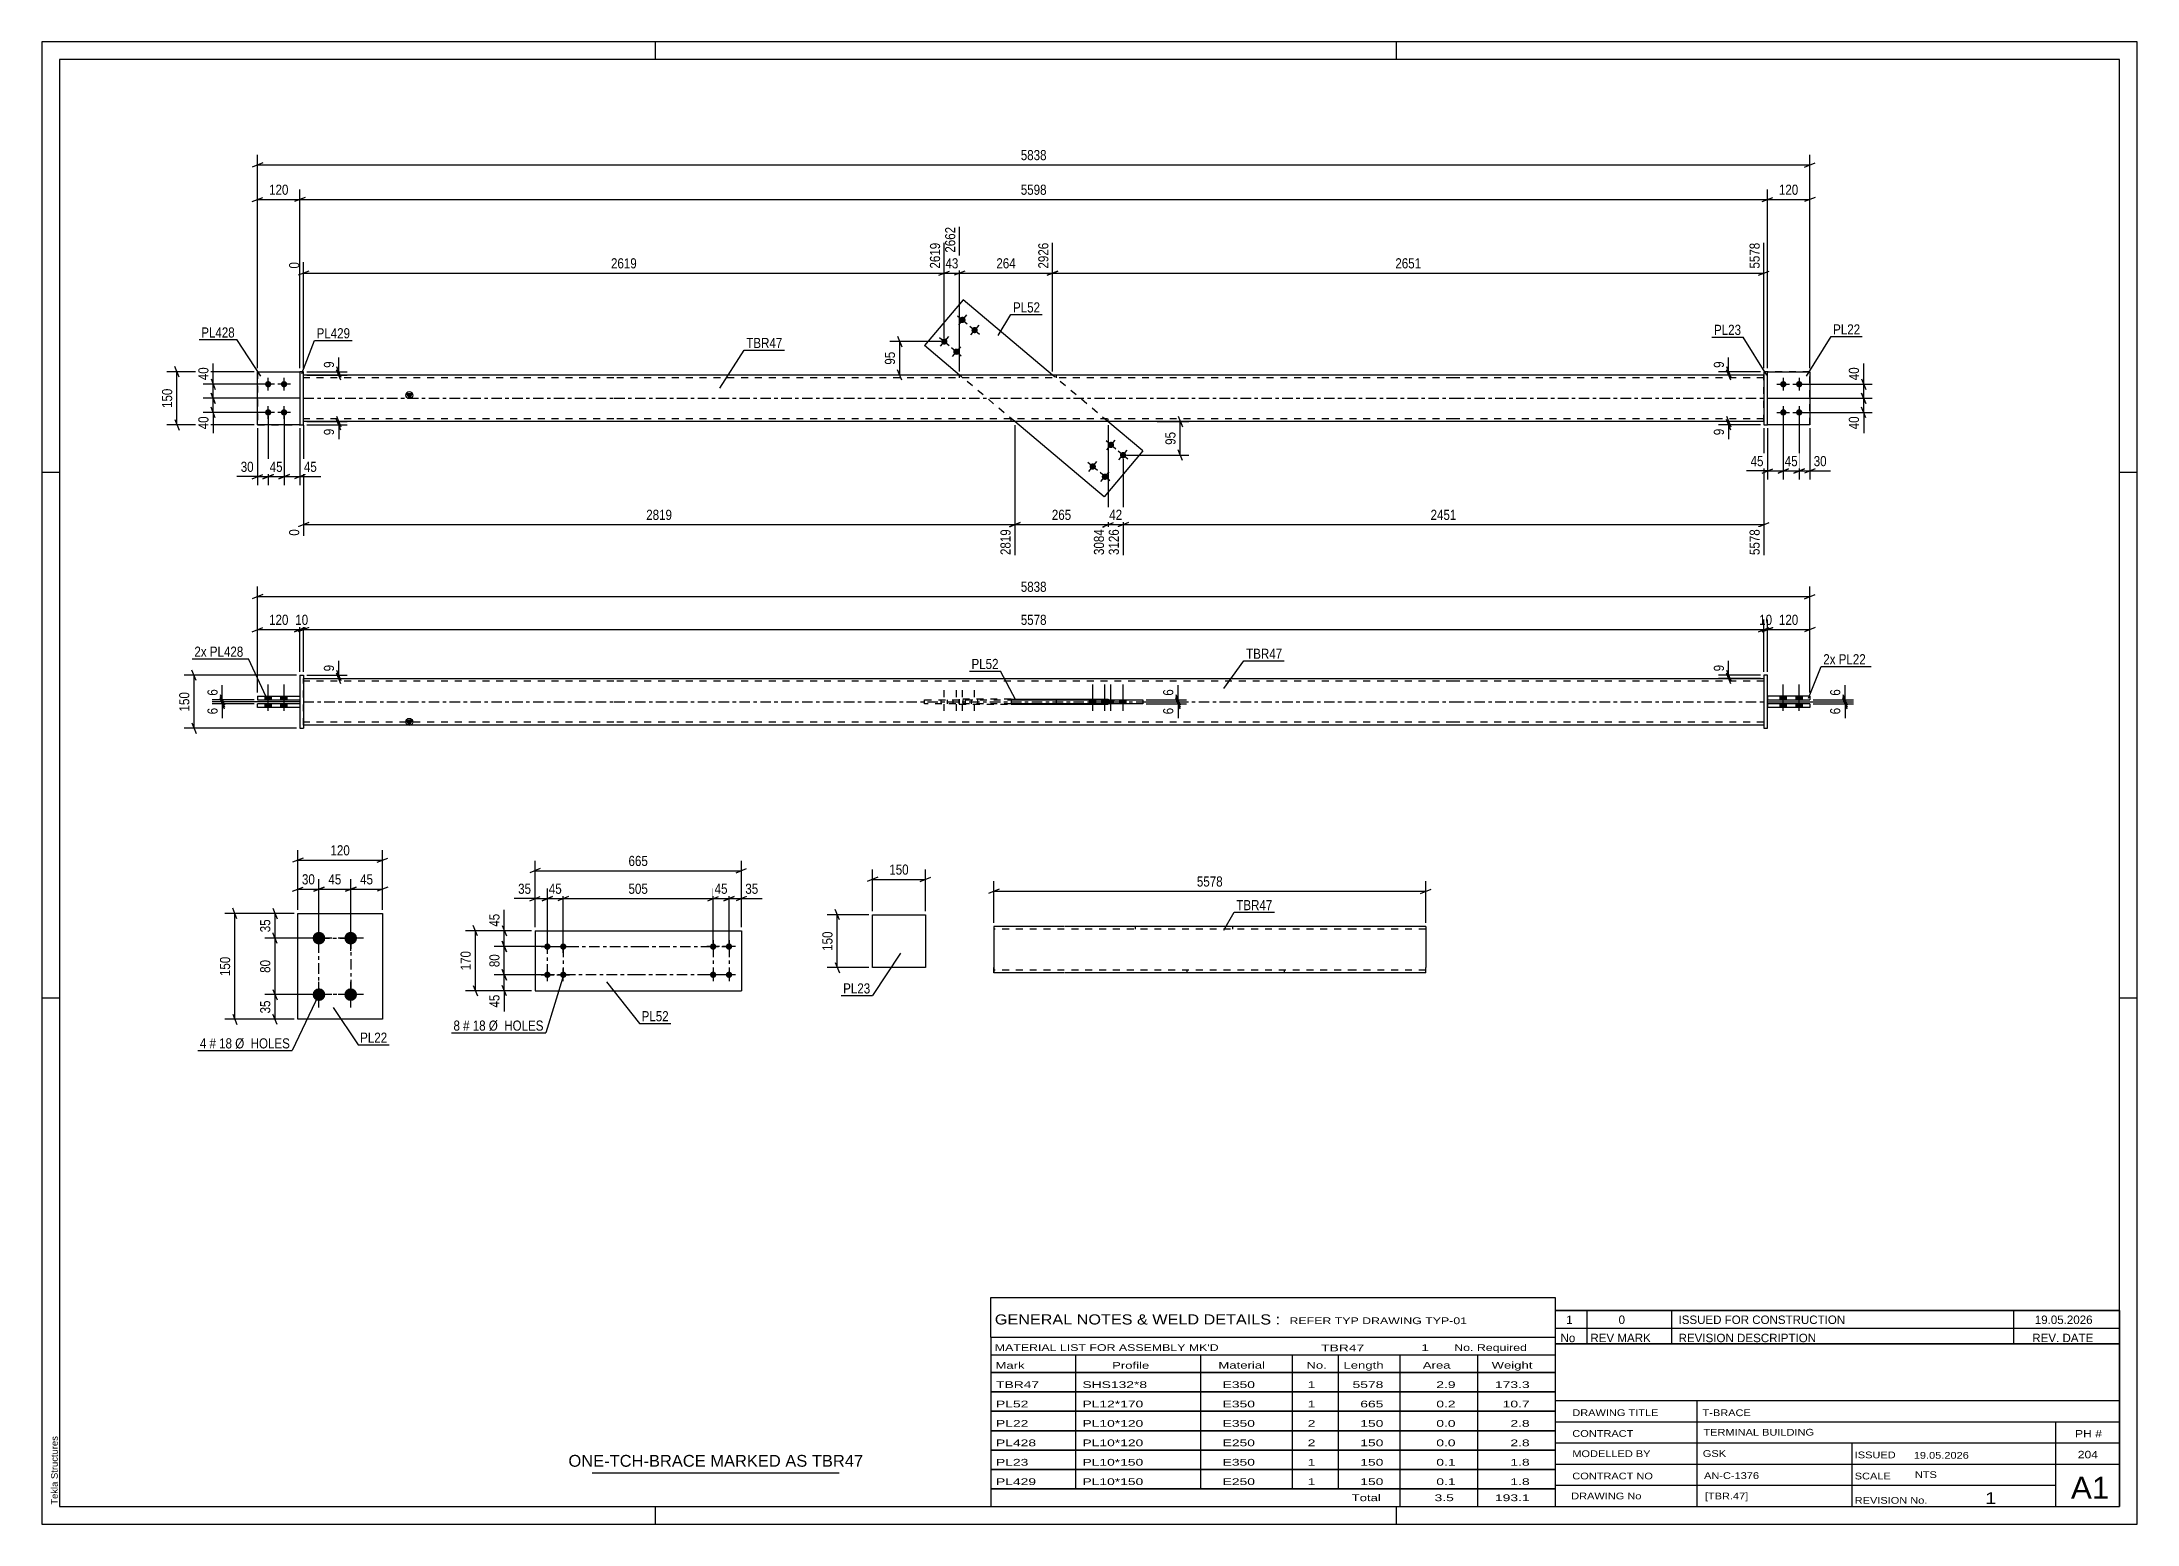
# Paper-space layout 'Layout1' of a CAD drawing. Header units: millimetres. Extents: x 0 to 594, y 0 to 420.
# The model-space entities are those that its viewports show. They can reach past a viewport. Long polylines and large blocks are cut down to what shows.
import ezdxf

# ---------------------------------------------------------------- set-up
doc = ezdxf.new("R2010")
doc.units = ezdxf.units.MM
doc.linetypes.add('DXK_LINE_DOT2', pattern=[3.9198, 1.9599, -1.9599])
doc.linetypes.add('DXK_LINE_DOT3', pattern=[5.9187, 2.979, -0.9799, 0.9799, -0.9799])
doc.layers.add('Viewport layer', color=7, linetype='Continuous', plot=False)
doc.styles.add('Arial', font='ARIAL.TTF', dxfattribs={"height": 0.2})
doc.styles.add('Arial Narrow', font='ARIALN.TTF', dxfattribs={"height": 0.2})

# ---------------------------------------------------------------- blocks, each defined once
blk = doc.blocks.new('Unknown-501144083-4536')
at = {"color": 7, "linetype": 'Continuous'}
for p, q in [((429, 51.05), (429, 5)), ((429, 51.05), (589, 51.05)), ((589, 51), (589, 5)), ((429, 35), (589, 35)), ((469.14, 35), (469.14, 5)), ((429, 29), (589, 29)), ((571, 5.05), (571, 29.05)), ((429, 23), (589, 23)), ((513.14, 23), (513.14, 5)), ((429, 17), (589, 17)), ((429, 11), (571, 11)), ((429, 5), (589, 5))]:
    blk.add_line(p, q, dxfattribs=at)
at = {"color": 7, "style": 'Arial Narrow'}
for s, height, width, p in [('DRAWING TITLE', 1.9089, 1.425378, (433.88, 30.61)), ('T-BRACE', 1.909, 1.425378, (470.81, 30.59)), ('CONTRACT', 1.909, 1.425378, (433.88, 24.71)), ('TERMINAL BUILDING', 1.9089, 1.425378, (471.06, 25.07)), ('MODELLED BY', 1.9089, 1.425378, (433.88, 18.98)), ('GSK', 1.909, 1.425378, (470.88, 19.04)), ('ISSUED', 1.909, 1.425378, (513.94, 18.64)), ('19.05.2026', 1.909, 1.425378, (530.69, 18.52)), ('CONTRACT NO', 1.9089, 1.425378, (433.88, 12.66)), ('AN-C-1376', 1.909, 1.425378, (471.23, 12.78)), ('SCALE', 1.909, 1.425378, (513.94, 12.65)), ('A1', 6.204, 1.25, (575.24, 7.2)), ('DRAWING No', 1.909, 1.425378, (433.56, 7)), ('[TBR.47]', 1.909, 1.425378, (471.46, 6.99)), ('REVISION No.', 1.9089, 1.425378, (513.94, 5.77)), ('1', 3.34, 1.5, (550.91, 5.68))]:
    blk.add_text(s, height=height, dxfattribs=dict(at, width=width)).set_placement(p)
at = {"color": 7, "linetype": 'Continuous', "style": 'Arial Narrow'}
for s, height, width, p in [('PH #', 2.1, 1.42538, (576.4, 24.55)), ('204', 2.1, 1.42538, (577.19, 18.65)), ('NTS', 1.909, 1.425378, (531, 13.05))]:
    blk.add_text(s, height=height, dxfattribs=dict(at, width=width)).set_placement(p)
blk = doc.blocks.new('Unknown-501144083-1163')
at = {"color": 5, "linetype": 'Continuous'}
for p, q in [((594, 420), (0, 420)), ((0, 420), (0, 0)), ((174, 415), (174, 420)), ((384, 415), (384, 420)), ((594, 0), (594, 420)), ((589, 415), (5, 415)), ((5, 415), (5, 5)), ((589, 5), (589, 415)), ((5, 298), (0, 298)), ((594, 298), (589, 298)), ((5, 149), (0, 149)), ((594, 149), (589, 149)), ((0, 0), (594, 0)), ((5, 5), (589, 5)), ((174, 0), (174, 5)), ((384, 0), (384, 5))]:
    blk.add_line(p, q, dxfattribs=at)
at = {"color": 174, "linetype": 'Continuous', "style": 'Arial'}
blk.add_text('Tekla Structures', height=1.9102, rotation=90, dxfattribs=at).set_placement((4.5, 5.5))
blk = doc.blocks.new('Unknown-501144083-4537')
at = {"color": 7, "linetype": 'Continuous'}
for p, q in [((429, 60.55), (589, 60.55)), ((589, 60.55), (429, 60.55)), ((429, 60.55), (429, 55.55)), ((438, 60.55), (438, 55.55)), ((462, 60.55), (462, 55.55)), ((559, 60.55), (559, 55.55)), ((589, 60.55), (589, 55.55)), ((429, 55.55), (589, 55.55)), ((429, 55.55), (429, 51.05)), ((429, 55.55), (589, 55.55)), ((438, 55.55), (438, 51.05)), ((462, 55.55), (462, 51.05)), ((559, 55.55), (559, 51.05)), ((589, 55.55), (589, 51.05)), ((589, 51.05), (429, 51.05))]:
    blk.add_line(p, q, dxfattribs=at)
at = {"color": 7, "linetype": 'Continuous', "style": 'Arial Narrow'}
for s, height, width, p in [('No', 2.386, 1.2, (430.54, 51.55)), ('1', 2.39, 1.196471, (432.16, 56.7)), ('REV MARK', 2.386, 1.2, (439, 51.55)), ('0', 2.39, 1.196471, (447, 56.7)), ('REVISION DESCRIPTION', 2.3861, 1.2, (464, 51.55)), ('ISSUED FOR CONSTRUCTION', 2.3861, 1.196471, (464, 56.7)), ('REV. DATE', 2.386, 1.2, (564.28, 51.55)), ('19.05.2026', 2.386, 1.196471, (565, 56.7))]:
    blk.add_text(s, height=height, dxfattribs=dict(at, width=width)).set_placement(p)
blk = doc.blocks.new('Unknown-501144083-4538')
at = {"color": 7, "linetype": 'Continuous'}
for p, q in [((269, 64.25), (429, 64.25)), ((269, 53), (269, 64.25)), ((429, 64.25), (429, 53)), ((269, 53), (429, 53)), ((269, 53), (269, 48)), ((269, 48), (429, 48)), ((269, 48), (269, 43)), ((293, 48), (293, 43)), ((328.5, 48), (328.5, 43)), ((354.5, 48), (354.5, 43)), ((367.5, 48), (367.5, 43)), ((385, 48), (385, 43)), ((407, 48), (407, 43)), ((429, 53), (429, 48)), ((429, 48), (429, 43)), ((269, 43), (429, 43)), ((269, 42.95), (269, 37.55)), ((269, 42.95), (429, 42.95)), ((293, 43), (293, 37.5)), ((328.5, 43), (328.5, 37.5)), ((354.5, 43), (354.5, 37.5)), ((367.5, 43), (367.5, 37.5)), ((385, 43), (385, 37.5)), ((407, 43), (407, 37.5)), ((429, 42.95), (429, 37.55)), ((269, 37.55), (429, 37.55)), ((269, 37.45), (269, 32.05)), ((269, 37.45), (429, 37.45)), ((293, 37.5), (293, 32)), ((328.5, 37.5), (328.5, 32)), ((354.5, 37.5), (354.5, 32)), ((367.5, 37.5), (367.5, 32)), ((385, 37.5), (385, 32)), ((407, 37.5), (407, 32)), ((429, 37.45), (429, 32.05)), ((269, 32.05), (429, 32.05)), ((269, 31.95), (269, 26.55)), ((269, 31.95), (429, 31.95)), ((293, 32), (293, 26.5)), ((328.5, 32), (328.5, 26.5)), ((354.5, 32), (354.5, 26.5)), ((367.5, 32), (367.5, 26.5)), ((385, 32), (385, 26.5)), ((407, 32), (407, 26.5)), ((429, 31.95), (429, 26.55)), ((269, 26.55), (429, 26.55)), ((269, 26.45), (269, 21.05)), ((269, 26.45), (429, 26.45)), ((293, 26.5), (293, 21)), ((328.5, 26.5), (328.5, 21)), ((354.5, 26.5), (354.5, 21)), ((367.5, 26.5), (367.5, 21)), ((385, 26.5), (385, 21)), ((407, 26.5), (407, 21)), ((429, 26.45), (429, 21.05)), ((269, 21.05), (429, 21.05)), ((269, 20.95), (269, 15.55)), ((269, 20.95), (429, 20.95)), ((293, 21), (293, 15.5)), ((328.5, 21), (328.5, 15.5)), ((354.5, 21), (354.5, 15.5)), ((367.5, 21), (367.5, 15.5)), ((385, 21), (385, 15.5)), ((407, 21), (407, 15.5)), ((429, 20.95), (429, 15.55)), ((269, 15.55), (429, 15.55)), ((269, 15.45), (269, 10.05)), ((269, 15.45), (429, 15.45)), ((293, 15.5), (293, 10)), ((328.5, 15.5), (328.5, 10)), ((354.5, 15.5), (354.5, 10)), ((367.5, 15.5), (367.5, 10)), ((385, 15.5), (385, 10)), ((407, 15.5), (407, 10)), ((429, 15.45), (429, 10.05)), ((269, 10.05), (429, 10.05)), ((269, 10), (429, 10)), ((269, 10), (269, 5)), ((385, 10), (385, 5)), ((407, 10), (407, 5)), ((429, 10), (429, 5)), ((269, 5), (429, 5))]:
    blk.add_line(p, q, dxfattribs=at)
at = {"color": 7, "style": 'Arial Narrow'}
for s, height, width, p in [('GENERAL NOTES & WELD DETAILS :', 2.8633, 1.4, (270.15, 56.56)), ('REFER TYP DRAWING TYP-01', 1.9089, 1.6, (353.7, 56.66)), ("MATERIAL LIST FOR ASSEMBLY MK'D", 1.9089, 1.6, (270.15, 49.06)), ('TBR47', 1.909, 1.794707, (362.68, 48.97)), ('1', 1.91, 1.794707, (391.08, 49.06)), ('No. Required', 1.9089, 1.6, (400.41, 49.06)), ('Mark', 1.909, 1.7, (270.34, 44)), ('Profile', 1.909, 1.7, (303.41, 44)), ('Material', 1.909, 1.7, (333.54, 44.06)), ('No.', 1.909, 1.7, (358.5, 44.06)), ('Length', 1.909, 1.7, (369, 44.06)), ('Area', 1.909, 1.7, (391.5, 44.06)), ('Weight', 1.909, 1.7, (411, 44.06))]:
    blk.add_text(s, height=height, dxfattribs=dict(at, width=width)).set_placement(p)
at = {"color": 7, "linetype": 'Continuous', "style": 'Arial Narrow'}
for s, height, width, p in [('TBR47', 1.909, 1.794707, (270.5, 38.56)), ('SHS132*8', 1.909, 1.794707, (295, 38.56)), ('E350', 1.909, 1.794707, (334.74, 38.56)), ('1', 1.91, 1.794707, (358.86, 38.56)), ('5578', 1.909, 1.794707, (371.58, 38.56)), ('2.9', 1.909, 1.794707, (395.32, 38.56)), ('173.3', 1.909, 1.794707, (411.96, 38.56)), ('PL52', 1.909, 1.794707, (270.5, 33.06)), ('PL12*170', 1.909, 1.794707, (295, 33.06)), ('E350', 1.909, 1.794707, (334.74, 33.06)), ('1', 1.91, 1.794707, (358.86, 33.06)), ('665', 1.909, 1.794707, (373.77, 33.06)), ('0.2', 1.909, 1.794707, (395.32, 33.06)), ('10.7', 1.909, 1.794707, (414.14, 33.06)), ('PL22', 1.909, 1.794707, (270.5, 27.56)), ('PL428', 1.909, 1.794707, (270.5, 22.06)), ('PL10*120', 1.909, 1.794707, (295, 27.56)), ('PL10*120', 1.909, 1.794707, (295, 22.06)), ('E350', 1.909, 1.794707, (334.74, 27.56)), ('E250', 1.909, 1.794707, (334.74, 22.06)), ('2', 1.91, 1.794707, (358.86, 27.56)), ('2', 1.91, 1.794707, (358.86, 22.06)), ('150', 1.909, 1.794707, (373.77, 27.56)), ('150', 1.909, 1.794707, (373.77, 22.06)), ('0.0', 1.909, 1.794707, (395.32, 27.56)), ('0.0', 1.909, 1.794707, (395.32, 22.06)), ('2.8', 1.909, 1.794707, (416.33, 27.56)), ('2.8', 1.909, 1.794707, (416.33, 22.06)), ('PL23', 1.909, 1.794707, (270.5, 16.56)), ('PL10*150', 1.909, 1.794707, (295, 16.56)), ('E350', 1.909, 1.794707, (334.74, 16.56)), ('1', 1.91, 1.794707, (358.86, 16.56)), ('150', 1.909, 1.794707, (373.77, 16.56)), ('0.1', 1.909, 1.794707, (395.32, 16.56)), ('1.8', 1.909, 1.794707, (416.33, 16.56)), ('PL429', 1.909, 1.794707, (270.5, 11.06)), ('PL10*150', 1.909, 1.794707, (295, 11.06)), ('E250', 1.909, 1.794707, (334.74, 11.06)), ('1', 1.91, 1.794707, (358.86, 11.06)), ('150', 1.909, 1.794707, (373.77, 11.06)), ('0.1', 1.909, 1.794707, (395.32, 11.06)), ('1.8', 1.909, 1.794707, (416.33, 11.06)), ('Total', 1.909, 1.7, (371.33, 6.5)), ('3.5', 1.909, 1.794707, (394.83, 6.5)), ('193.1', 1.909, 1.794707, (411.96, 6.5))]:
    blk.add_text(s, height=height, dxfattribs=dict(at, width=width)).set_placement(p)
blk = doc.blocks.new('Unknown-501144083-4539')
at = {"color": 7, "linetype": 'Continuous'}
blk.add_line((156, 14.5), (226, 14.5), dxfattribs=at)
at = {"color": 7, "style": 'Arial'}
blk.add_text('ONE-TCH-BRACE MARKED AS TBR47', height=3.3428, dxfattribs=at).set_placement((149.28, 16.25))
blk = doc.blocks.new('Part-501144083-2604 - 2598')
at = {"color": 2, "linetype": 'Continuous'}
for p, q in [((289.86, 169.36), (269.86, 169.36)), ((269.86, 169.36), (269.86, 157.76)), ((372.24, 169.36), (289.96, 169.36)), ((392.34, 169.36), (372.34, 169.36)), ((392.34, 169.36), (392.34, 168.9)), ((392.34, 168.9), (392.34, 168.38)), ((392.34, 168.38), (392.34, 157.76)), ((269.86, 156.16), (269.86, 157.76)), ((289.86, 156.16), (269.86, 156.16)), ((372.24, 156.16), (289.96, 156.16)), ((392.34, 156.16), (372.34, 156.16)), ((392.34, 156.16), (392.34, 157.76))]:
    blk.add_line(p, q, dxfattribs=at)
at = {"color": 7, "linetype": 'DXK_LINE_DOT2'}
for p, q in [((289.86, 168.56), (269.86, 168.56)), ((372.24, 168.56), (289.96, 168.56)), ((309.96, 169.36), (309.96, 168.56)), ((337.51, 169.36), (337.51, 168.56)), ((392.34, 168.56), (372.34, 168.56)), ((269.86, 157.76), (269.86, 156.29)), ((289.86, 156.96), (269.86, 156.96)), ((372.24, 156.96), (289.96, 156.96)), ((324.7, 156.16), (324.7, 156.96)), ((352.24, 156.16), (352.24, 156.96)), ((392.34, 156.96), (372.34, 156.96))]:
    blk.add_line(p, q, dxfattribs=at)
blk = doc.blocks.new('Bolt-501144083-1939 - 1937')
at = {"linetype": 'Continuous'}
for points in [[(297.03, 232.41), (298.83, 232.41), (298.83, 233.61), (297.03, 233.61)], [(300.47, 232.41), (302.27, 232.41), (302.27, 233.61), (300.47, 233.61)], [(302.18, 232.41), (303.98, 232.41), (303.98, 233.61), (302.18, 233.61)], [(305.62, 232.41), (307.42, 232.41), (307.42, 233.61), (305.62, 233.61)]]:
    blk.add_hatch(color=1, dxfattribs=at).paths.add_polyline_path(points)
at = {"color": 1, "linetype": 'Continuous'}
for p, q in [((297.93, 230.41), (297.93, 237.91)), ((301.37, 230.41), (301.37, 237.91)), ((303.08, 230.41), (303.08, 237.91)), ((306.52, 230.41), (306.52, 237.91)), ((297.03, 232.41), (297.03, 233.61)), ((298.83, 232.41), (298.83, 233.61)), ((300.47, 232.41), (300.47, 233.61)), ((302.18, 232.41), (302.18, 233.61)), ((302.27, 232.41), (302.27, 233.61)), ((303.98, 232.41), (303.98, 233.61)), ((305.62, 232.41), (305.62, 233.61)), ((307.42, 232.41), (307.42, 233.61))]:
    blk.add_line(p, q, dxfattribs=at)
blk = doc.blocks.new('Part-501144083-1948 - 1937')
at = {"color": 2, "linetype": 'Continuous'}
for p, q in [((73.15, 240.51), (74.15, 240.51)), ((73.15, 240.51), (73.15, 225.51)), ((74.15, 240.51), (74.15, 225.51)), ((73.15, 225.51), (74.15, 225.51))]:
    blk.add_line(p, q, dxfattribs=at)
blk = doc.blocks.new('Bolt-501144083-1940 - 1937')
at = {"color": 1, "linetype": 'DXK_LINE_DOT2'}
for p, q in [((255.83, 230.41), (255.83, 237.91)), ((259.27, 230.41), (259.27, 237.91)), ((260.98, 230.41), (260.98, 237.91)), ((264.42, 230.41), (264.42, 237.91)), ((254.93, 232.41), (254.93, 233.61)), ((256.73, 232.41), (256.73, 233.61)), ((258.37, 232.41), (258.37, 233.61)), ((260.08, 232.41), (260.08, 233.61)), ((260.17, 232.41), (260.17, 233.61)), ((261.88, 232.41), (261.88, 233.61)), ((263.52, 232.41), (263.52, 233.61)), ((265.32, 232.41), (265.32, 233.61))]:
    blk.add_line(p, q, dxfattribs=at)
blk = doc.blocks.new('Bolt-501144083-1941 - 1937')
at = {"linetype": 'Continuous'}
for points in [[(63.25, 233.61), (65.05, 233.61), (65.05, 234.61), (63.25, 234.61)], [(63.25, 233.61), (65.05, 233.61), (65.05, 234.61), (63.25, 234.61)], [(63.25, 231.41), (65.05, 231.41), (65.05, 232.41), (63.25, 232.41)], [(63.25, 231.41), (65.05, 231.41), (65.05, 232.41), (63.25, 232.41)], [(67.75, 233.61), (69.55, 233.61), (69.55, 234.61), (67.75, 234.61)], [(67.75, 233.61), (69.55, 233.61), (69.55, 234.61), (67.75, 234.61)], [(67.75, 231.41), (69.55, 231.41), (69.55, 232.41), (67.75, 232.41)], [(67.75, 231.41), (69.55, 231.41), (69.55, 232.41), (67.75, 232.41)]]:
    blk.add_hatch(color=1, dxfattribs=at).paths.add_polyline_path(points)
at = {"color": 1, "linetype": 'Continuous'}
for p, q in [((64.15, 230.41), (64.15, 237.91)), ((64.15, 230.41), (64.15, 237.91)), ((68.65, 230.41), (68.65, 237.91)), ((68.65, 230.41), (68.65, 237.91)), ((63.25, 233.61), (63.25, 234.61)), ((63.25, 233.61), (63.25, 234.61)), ((63.25, 231.41), (63.25, 232.41)), ((63.25, 231.41), (63.25, 232.41)), ((65.05, 233.61), (65.05, 234.61)), ((65.05, 233.61), (65.05, 234.61)), ((65.05, 231.41), (65.05, 232.41)), ((65.05, 231.41), (65.05, 232.41)), ((67.75, 233.61), (67.75, 234.61)), ((67.75, 233.61), (67.75, 234.61)), ((67.75, 231.41), (67.75, 232.41)), ((67.75, 231.41), (67.75, 232.41)), ((69.55, 233.61), (69.55, 234.61)), ((69.55, 233.61), (69.55, 234.61)), ((69.55, 231.41), (69.55, 232.41)), ((69.55, 231.41), (69.55, 232.41))]:
    blk.add_line(p, q, dxfattribs=at)
blk = doc.blocks.new('Part-501144083-1958 - 1937')
at = {"color": 2, "linetype": 'Continuous'}
for p, q in [((61.15, 231.41), (61.15, 232.41)), ((73.15, 232.41), (61.15, 232.41)), ((73.15, 232.41), (73.15, 231.41)), ((73.15, 231.41), (61.15, 231.41))]:
    blk.add_line(p, q, dxfattribs=at)
blk = doc.blocks.new('Bolt-501144083-1942 - 1937')
at = {"linetype": 'Continuous'}
for points in [[(494.6, 234.61), (492.8, 234.61), (492.8, 233.61), (494.6, 233.61)], [(494.6, 234.61), (492.8, 234.61), (492.8, 233.61), (494.6, 233.61)], [(494.6, 232.41), (492.8, 232.41), (492.8, 231.41), (494.6, 231.41)], [(494.6, 232.41), (492.8, 232.41), (492.8, 231.41), (494.6, 231.41)], [(499.1, 234.61), (497.3, 234.61), (497.3, 233.61), (499.1, 233.61)], [(499.1, 234.61), (497.3, 234.61), (497.3, 233.61), (499.1, 233.61)], [(499.1, 232.41), (497.3, 232.41), (497.3, 231.41), (499.1, 231.41)], [(499.1, 232.41), (497.3, 232.41), (497.3, 231.41), (499.1, 231.41)]]:
    blk.add_hatch(color=1, dxfattribs=at).paths.add_polyline_path(points)
at = {"color": 1, "linetype": 'Continuous'}
for p, q in [((493.7, 230.41), (493.7, 237.91)), ((493.7, 230.41), (493.7, 237.91)), ((498.2, 230.41), (498.2, 237.91)), ((498.2, 230.41), (498.2, 237.91)), ((492.8, 233.61), (492.8, 234.61)), ((492.8, 233.61), (492.8, 234.61)), ((492.8, 231.41), (492.8, 232.41)), ((492.8, 231.41), (492.8, 232.41)), ((494.6, 233.61), (494.6, 234.61)), ((494.6, 233.61), (494.6, 234.61)), ((494.6, 231.41), (494.6, 232.41)), ((494.6, 231.41), (494.6, 232.41)), ((497.3, 233.61), (497.3, 234.61)), ((497.3, 233.61), (497.3, 234.61)), ((497.3, 231.41), (497.3, 232.41)), ((497.3, 231.41), (497.3, 232.41)), ((499.1, 233.61), (499.1, 234.61)), ((499.1, 233.61), (499.1, 234.61)), ((499.1, 231.41), (499.1, 232.41)), ((499.1, 231.41), (499.1, 232.41))]:
    blk.add_line(p, q, dxfattribs=at)
blk = doc.blocks.new('Part-501144083-1953 - 1937')
at = {"color": 2, "linetype": 'Continuous'}
for p, q in [((61.15, 234.61), (61.15, 233.61)), ((61.15, 234.61), (73.15, 234.61)), ((61.15, 233.61), (73.15, 233.61)), ((73.15, 234.61), (73.15, 233.61))]:
    blk.add_line(p, q, dxfattribs=at)
blk = doc.blocks.new('Part-501144083-1945 - 1937')
at = {"color": 7, "linetype": 'DXK_LINE_DOT2'}
for p, q in [((250.25, 232.41), (250.25, 233.61)), ((250.25, 233.61), (274.77, 233.61)), ((274.77, 232.41), (250.25, 232.41)), ((261.2, 232.41), (261.2, 233.61))]:
    blk.add_line(p, q, dxfattribs=at)
at = {"color": 2, "linetype": 'Continuous'}
for p, q in [((274.77, 233.61), (312.1, 233.61)), ((312.1, 232.41), (274.77, 232.41)), ((301.15, 232.41), (301.15, 233.61)), ((312.1, 233.61), (312.1, 232.41))]:
    blk.add_line(p, q, dxfattribs=at)
blk = doc.blocks.new('Part-501144083-1959 - 1937')
at = {"color": 2, "linetype": 'Continuous'}
for p, q in [((488.2, 240.51), (488.2, 225.51)), ((489.2, 240.51), (488.2, 240.51)), ((489.2, 225.51), (489.2, 240.51)), ((488.2, 225.51), (489.2, 225.51))]:
    blk.add_line(p, q, dxfattribs=at)
blk = doc.blocks.new('Part-501144083-1964 - 1937')
at = {"color": 2, "linetype": 'Continuous'}
for p, q in [((489.2, 234.61), (489.2, 233.61)), ((501.2, 234.61), (489.2, 234.61)), ((489.2, 233.61), (501.2, 233.61)), ((501.2, 234.61), (501.2, 233.61))]:
    blk.add_line(p, q, dxfattribs=at)
blk = doc.blocks.new('Part-501144083-1969 - 1937')
at = {"color": 2, "linetype": 'Continuous'}
for p, q in [((501.2, 232.41), (489.2, 232.41)), ((489.2, 232.41), (489.2, 231.41)), ((501.2, 232.41), (501.2, 231.41)), ((501.2, 231.41), (489.2, 231.41))]:
    blk.add_line(p, q, dxfattribs=at)
blk = doc.blocks.new('Part-501144083-1974 - 1937')
at = {"linetype": 'Continuous'}
blk.add_hatch(color=2, dxfattribs=at).paths.add_polyline_path([(104.15, 226.41), (103.35, 227.81), (104.95, 227.81)])
at = {"color": 2, "linetype": 'Continuous'}
for p, q in [((74.15, 239.61), (162.15, 239.61)), ((162.25, 239.61), (400.1, 239.61)), ((400.2, 239.61), (488.2, 239.61)), ((274.77, 233.71), (274.77, 232.31)), ((274.77, 233.71), (302.32, 233.71)), ((274.77, 232.31), (302.32, 232.31)), ((287.59, 233.71), (287.59, 233.61)), ((287.59, 232.31), (287.59, 232.41)), ((302.32, 233.71), (302.32, 233.61)), ((302.32, 232.31), (302.32, 232.41)), ((162.15, 226.41), (74.15, 226.41)), ((104.15, 226.41), (103.35, 227.81)), ((103.35, 227.81), (104.95, 227.81)), ((104.95, 227.81), (104.15, 226.41)), ((400.1, 226.41), (162.25, 226.41)), ((488.2, 226.41), (400.2, 226.41))]:
    blk.add_line(p, q, dxfattribs=at)
at = {"color": 7, "linetype": 'DXK_LINE_DOT2'}
for p, q in [((74.15, 226.41), (74.15, 239.61)), ((162.15, 238.81), (74.15, 238.81)), ((400.1, 238.81), (162.25, 238.81)), ((488.2, 238.81), (400.2, 238.81)), ((488.2, 239.61), (488.2, 226.41)), ((260.04, 233.71), (260.04, 232.31)), ((274.77, 233.71), (260.04, 233.71)), ((260.04, 232.31), (274.77, 232.31)), ((287.59, 233.61), (287.59, 232.41)), ((302.32, 233.61), (302.32, 232.41)), ((162.15, 227.21), (74.15, 227.21)), ((400.1, 227.21), (162.25, 227.21)), ((488.2, 227.21), (400.2, 227.21))]:
    blk.add_line(p, q, dxfattribs=at)
at = {"color": 7, "linetype": 'DXK_LINE_DOT3'}
for p, q in [((74.15, 233.01), (162.15, 233.01)), ((162.25, 233.01), (400.1, 233.01)), ((400.2, 233.01), (488.2, 233.01))]:
    blk.add_line(p, q, dxfattribs=at)
at = {"color": 2, "linetype": 'Continuous'}
blk.add_circle((104.15, 227.31), 1, dxfattribs=at)
blk = doc.blocks.new('Bolt-501144083-2413 - 2407')
at = {"linetype": 'Continuous'}
for points in [[(143.3, 164.55, -1), (143.3, 162.75, -1)], [(147.8, 164.55, -1), (147.8, 162.75, -1)], [(143.3, 156.55, -1), (143.3, 154.75, -1)], [(147.8, 156.55, -1), (147.8, 154.75, -1)]]:
    blk.add_hatch(color=1, dxfattribs=at).paths.add_polyline_path(points)
at = {"color": 1, "linetype": 'Continuous'}
for p, q in [((141.5, 163.65), (145.1, 163.65)), ((143.3, 161.85), (143.3, 165.45)), ((146, 163.65), (149.6, 163.65)), ((147.8, 161.85), (147.8, 165.45)), ((141.5, 155.65), (145.1, 155.65)), ((143.3, 153.85), (143.3, 157.45)), ((146, 155.65), (149.6, 155.65)), ((147.8, 153.85), (147.8, 157.45))]:
    blk.add_line(p, q, dxfattribs=at)
blk = doc.blocks.new('Bolt-501144083-2418 - 2407')
at = {"linetype": 'Continuous'}
for points in [[(190.3, 162.75, -1), (190.3, 164.55, -1)], [(194.8, 162.75, -1), (194.8, 164.55, -1)], [(190.3, 154.75, -1), (190.3, 156.55, -1)], [(194.8, 154.75, -1), (194.8, 156.55, -1)]]:
    blk.add_hatch(color=1, dxfattribs=at).paths.add_polyline_path(points)
at = {"color": 1, "linetype": 'Continuous'}
for p, q in [((192.1, 163.65), (188.5, 163.65)), ((190.3, 165.45), (190.3, 161.85)), ((196.6, 163.65), (193, 163.65)), ((194.8, 165.45), (194.8, 161.85)), ((192.1, 155.65), (188.5, 155.65)), ((190.3, 157.45), (190.3, 153.85)), ((196.6, 155.65), (193, 155.65)), ((194.8, 157.45), (194.8, 153.85))]:
    blk.add_line(p, q, dxfattribs=at)
blk = doc.blocks.new('Part-501144083-2423 - 2407')
at = {"color": 2, "linetype": 'Continuous'}
for p, q in [((139.8, 168.15), (139.8, 151.15)), ((139.8, 168.15), (169, 168.15)), ((169.1, 168.15), (198.3, 168.15)), ((198.3, 168.15), (198.3, 151.15)), ((139.8, 151.15), (169, 151.15)), ((169.1, 151.15), (198.3, 151.15))]:
    blk.add_line(p, q, dxfattribs=at)
blk = doc.blocks.new('Part-501144083-1431 - 1403')
at = {"color": 7, "linetype": 'DXK_LINE_DOT2'}
for p, q in [((501.2, 326.51), (489.2, 326.51)), ((489.2, 311.51), (489.2, 326.51)), ((501.2, 311.51), (501.2, 326.51)), ((501.2, 311.51), (489.2, 311.51))]:
    blk.add_line(p, q, dxfattribs=at)
blk = doc.blocks.new('Bolt-501144083-1489 - 1403')
at = {"linetype": 'Continuous'}
for points in [[(64.15, 322.11, -1), (64.15, 323.91, -1)], [(68.65, 322.11, -1), (68.65, 323.91, -1)], [(64.15, 314.11, -1), (64.15, 315.91, -1)], [(68.65, 314.11, -1), (68.65, 315.91, -1)]]:
    blk.add_hatch(color=1, dxfattribs=at).paths.add_polyline_path(points)
at = {"color": 1, "linetype": 'Continuous'}
for p, q in [((65.95, 323.01), (62.35, 323.01)), ((64.15, 321.21), (64.15, 324.81)), ((70.45, 323.01), (66.85, 323.01)), ((68.65, 321.21), (68.65, 324.81)), ((65.95, 315.01), (62.35, 315.01)), ((64.15, 313.21), (64.15, 316.81)), ((70.45, 315.01), (66.85, 315.01)), ((68.65, 313.21), (68.65, 316.81))]:
    blk.add_line(p, q, dxfattribs=at)
blk = doc.blocks.new('Part-501144083-1462 - 1403')
at = {"color": 7, "linetype": 'DXK_LINE_DOT2'}
for p, q in [((61.15, 326.51), (61.15, 311.51)), ((61.15, 326.51), (73.15, 326.51)), ((73.15, 326.51), (73.15, 311.51)), ((61.15, 311.51), (73.15, 311.51))]:
    blk.add_line(p, q, dxfattribs=at)
blk = doc.blocks.new('Part-501144083-1446 - 1403')
at = {"color": 2, "linetype": 'Continuous'}
for p, q in [((489.2, 326.51), (501.2, 326.51)), ((501.2, 326.51), (501.2, 311.51)), ((501.2, 311.51), (489.2, 311.51))]:
    blk.add_line(p, q, dxfattribs=at)
at = {"color": 7, "linetype": 'DXK_LINE_DOT2'}
blk.add_line((489.2, 311.51), (489.2, 326.51), dxfattribs=at)
blk = doc.blocks.new('Part-501144083-1430 - 1403')
at = {"linetype": 'Continuous'}
blk.add_hatch(color=2, dxfattribs=at).paths.add_polyline_path([(104.15, 319.01), (103.35, 320.41), (104.95, 320.41)])
at = {"color": 2, "linetype": 'Continuous'}
for p, q in [((162.15, 325.61), (74.15, 325.61)), ((400.1, 325.61), (162.25, 325.61)), ((488.2, 325.61), (400.2, 325.61)), ((104.15, 319.01), (103.35, 320.41)), ((103.35, 320.41), (104.95, 320.41)), ((104.95, 320.41), (104.15, 319.01)), ((162.15, 312.41), (74.15, 312.41)), ((400.1, 312.41), (162.25, 312.41)), ((488.2, 312.41), (400.2, 312.41))]:
    blk.add_line(p, q, dxfattribs=at)
at = {"color": 7, "linetype": 'DXK_LINE_DOT2'}
for p, q in [((74.15, 312.41), (74.15, 325.61)), ((162.15, 324.81), (74.15, 324.81)), ((400.1, 324.81), (162.25, 324.81)), ((260.04, 325.61), (260.04, 324.81)), ((287.59, 325.61), (287.59, 324.81)), ((488.2, 324.81), (400.2, 324.81)), ((488.2, 312.41), (488.2, 325.61)), ((162.15, 313.21), (74.15, 313.21)), ((400.1, 313.21), (162.25, 313.21)), ((274.77, 312.41), (274.77, 313.21)), ((302.32, 312.41), (302.32, 313.21)), ((488.2, 313.21), (400.2, 313.21))]:
    blk.add_line(p, q, dxfattribs=at)
at = {"color": 7, "linetype": 'DXK_LINE_DOT3'}
for p, q in [((74.15, 319.01), (162.15, 319.01)), ((162.25, 319.01), (400.1, 319.01)), ((400.2, 319.01), (488.2, 319.01))]:
    blk.add_line(p, q, dxfattribs=at)
at = {"color": 2, "linetype": 'Continuous'}
blk.add_circle((104.15, 319.91), 1, dxfattribs=at)
blk = doc.blocks.new('Part-501144083-1461 - 1403')
at = {"color": 2, "linetype": 'Continuous'}
for p, q in [((488.2, 326.51), (488.2, 311.51)), ((489.2, 326.51), (488.2, 326.51)), ((489.2, 311.51), (489.2, 326.51)), ((488.2, 311.51), (489.2, 311.51))]:
    blk.add_line(p, q, dxfattribs=at)
blk = doc.blocks.new('Part-501144083-1467 - 1403')
at = {"color": 2, "linetype": 'Continuous'}
for p, q in [((61.15, 311.51), (61.15, 326.51)), ((61.15, 326.51), (73.15, 326.51)), ((73.15, 311.51), (61.15, 311.51))]:
    blk.add_line(p, q, dxfattribs=at)
at = {"color": 7, "linetype": 'DXK_LINE_DOT2'}
blk.add_line((73.15, 326.51), (73.15, 311.51), dxfattribs=at)
blk = doc.blocks.new('Part-501144083-1472 - 1403')
at = {"color": 2, "linetype": 'Continuous'}
for p, q in [((74.15, 326.51), (73.15, 326.51)), ((73.15, 326.51), (73.15, 311.51)), ((74.15, 311.51), (74.15, 326.51)), ((73.15, 311.51), (74.15, 311.51))]:
    blk.add_line(p, q, dxfattribs=at)
blk = doc.blocks.new('Part-501144083-1487 - 1403')
at = {"color": 2, "linetype": 'Continuous'}
for p, q in [((261.2, 346.93), (250.25, 333.93)), ((286.54, 325.61), (261.2, 346.93)), ((260.14, 325.61), (250.25, 333.93)), ((301.15, 291.09), (275.82, 312.41)), ((312.1, 304.09), (302.22, 312.41)), ((312.1, 304.09), (301.15, 291.09))]:
    blk.add_line(p, q, dxfattribs=at)
at = {"color": 7, "linetype": 'DXK_LINE_DOT2'}
for p, q in [((275.82, 312.41), (260.14, 325.61)), ((302.22, 312.41), (286.54, 325.61))]:
    blk.add_line(p, q, dxfattribs=at)
blk = doc.blocks.new('Bolt-501144083-1488 - 1403')
at = {"linetype": 'Continuous'}
for points in [[(493.7, 323.91, -1), (493.7, 322.11, -1)], [(498.2, 323.91, -1), (498.2, 322.11, -1)], [(493.7, 315.91, -1), (493.7, 314.11, -1)], [(498.2, 315.91, -1), (498.2, 314.11, -1)]]:
    blk.add_hatch(color=1, dxfattribs=at).paths.add_polyline_path(points)
at = {"color": 1, "linetype": 'Continuous'}
for p, q in [((491.9, 323.01), (495.5, 323.01)), ((493.7, 324.81), (493.7, 321.21)), ((496.4, 323.01), (500, 323.01)), ((498.2, 324.81), (498.2, 321.21)), ((491.9, 315.01), (495.5, 315.01)), ((493.7, 316.81), (493.7, 313.21)), ((496.4, 315.01), (500, 315.01)), ((498.2, 316.81), (498.2, 313.21))]:
    blk.add_line(p, q, dxfattribs=at)
blk = doc.blocks.new('Bolt-501144083-1490 - 1403')
at = {"linetype": 'Continuous'}
for points in [[(261.56, 341.93, -1), (260.4, 340.55, -1)], [(265, 339.03, -1), (263.85, 337.65, -1)], [(256.41, 335.81, -1), (255.25, 334.43, -1)], [(259.85, 332.91, -1), (258.69, 331.53, -1)]]:
    blk.add_hatch(color=1, dxfattribs=at).paths.add_polyline_path(points)
at = {"color": 1, "linetype": 'Continuous'}
for p, q in [((259.61, 342.4), (262.36, 340.08)), ((262.14, 342.62), (259.82, 339.86)), ((263.05, 339.5), (265.8, 337.18)), ((265.58, 339.72), (263.27, 336.96)), ((254.45, 336.28), (257.21, 333.96)), ((256.99, 336.5), (254.67, 333.74)), ((257.9, 333.38), (260.65, 331.06)), ((260.43, 333.6), (258.11, 330.84))]:
    blk.add_line(p, q, dxfattribs=at)
blk = doc.blocks.new('Bolt-501144083-1491 - 1403')
at = {"linetype": 'Continuous'}
for points in [[(302.5, 305.11, -1), (303.66, 306.49, -1)], [(305.94, 302.21, -1), (307.1, 303.59, -1)], [(297.35, 298.99, -1), (298.51, 300.37, -1)], [(300.79, 296.09, -1), (301.95, 297.47, -1)]]:
    blk.add_hatch(color=1, dxfattribs=at).paths.add_polyline_path(points)
at = {"color": 1, "linetype": 'Continuous'}
for p, q in [((304.46, 304.64), (301.7, 306.96)), ((301.92, 304.42), (304.24, 307.18)), ((307.9, 301.74), (305.15, 304.06)), ((305.36, 301.53), (307.68, 304.28)), ((299.31, 298.52), (296.55, 300.84)), ((296.77, 298.3), (299.09, 301.06)), ((302.75, 295.62), (299.99, 297.94)), ((300.21, 295.41), (302.53, 298.16))]:
    blk.add_line(p, q, dxfattribs=at)
blk = doc.blocks.new('Part-501144083-2172 - 2166')
at = {"color": 2, "linetype": 'Continuous'}
for p, q in [((72.55, 143.03), (72.55, 173.03)), ((72.55, 173.03), (96.55, 173.03)), ((96.55, 173.03), (96.55, 143.03)), ((96.55, 143.03), (72.55, 143.03))]:
    blk.add_line(p, q, dxfattribs=at)
blk = doc.blocks.new('Bolt-501144083-2233 - 2166')
at = {"linetype": 'Continuous'}
for points in [[(78.55, 164.23, -1), (78.55, 167.83, -1)], [(87.55, 164.23, -1), (87.55, 167.83, -1)], [(78.55, 148.23, -1), (78.55, 151.83, -1)], [(87.55, 148.23, -1), (87.55, 151.83, -1)]]:
    blk.add_hatch(color=1, dxfattribs=at).paths.add_polyline_path(points)
at = {"color": 1, "linetype": 'Continuous'}
for p, q in [((78.55, 162.43), (78.55, 169.63)), ((87.55, 162.43), (87.55, 169.63)), ((82.15, 166.03), (74.95, 166.03)), ((91.15, 166.03), (83.95, 166.03)), ((82.15, 150.03), (74.95, 150.03)), ((78.55, 146.43), (78.55, 153.63)), ((91.15, 150.03), (83.95, 150.03)), ((87.55, 146.43), (87.55, 153.63))]:
    blk.add_line(p, q, dxfattribs=at)
blk = doc.blocks.new('Part-501144083-2381 - 2375')
at = {"color": 2, "linetype": 'Continuous'}
for p, q in [((235.48, 172.68), (250.48, 172.68)), ((235.48, 157.68), (235.48, 172.68)), ((250.48, 172.68), (250.48, 157.68)), ((250.48, 157.68), (235.48, 157.68))]:
    blk.add_line(p, q, dxfattribs=at)
blk = doc.blocks.new('Rectangle-501144083-2539 - 2407')
at = {"color": 1, "linetype": 'DXK_LINE_DOT3'}
for p, q in [((143.3, 163.65), (169, 163.65)), ((143.3, 155.65), (143.3, 163.65)), ((169.1, 163.65), (194.8, 163.65)), ((194.8, 163.65), (194.8, 155.65)), ((169, 155.65), (143.3, 155.65)), ((194.8, 155.65), (169.1, 155.65))]:
    blk.add_line(p, q, dxfattribs=at)
blk = doc.blocks.new('Rectangle-501144083-2359 - 2166')
at = {"color": 1, "linetype": 'DXK_LINE_DOT3'}
blk.add_lwpolyline([(78.55, 166.03), (87.55, 166.03), (87.55, 150.03), (78.55, 150.03), (78.55, 166.03)], close=True, dxfattribs=at)
blk = doc.blocks.new('Line-501144083-2532 - 2407')
at = {"color": 1, "linetype": 'DXK_LINE_DOT3'}
blk.add_line((147.8, 163.65), (147.8, 155.65), dxfattribs=at)
blk = doc.blocks.new('Line-501144083-2525 - 2407')
at = {"color": 1, "linetype": 'DXK_LINE_DOT3'}
blk.add_line((190.3, 163.65), (190.3, 155.65), dxfattribs=at)
blk = doc.blocks.new('StraightDimension-501144083-2609 - 2598')
at = {"color": 7, "linetype": 'Continuous'}
for p, q in [((271.36, 179.91), (268.36, 178.71)), ((269.86, 170.36), (269.86, 182.16)), ((269.86, 179.31), (392.34, 179.31)), ((390.84, 178.71), (393.84, 179.91)), ((392.34, 170.36), (392.34, 182.16))]:
    blk.add_line(p, q, dxfattribs=at)
at = {"color": 0}
blk.add_wipeout([(335.36, 180.06), (335.36, 184.26), (326.85, 184.26), (326.85, 180.06)], dxfattribs=at)
at = {"color": 3, "style": 'Arial Narrow'}
blk.add_text('5578', height=2.863, dxfattribs=at).set_placement((327.45, 180.66))
blk = doc.blocks.new('StraightDimension-501144083-2121 - 1937')
at = {"color": 7, "linetype": 'Continuous'}
for p, q in [((313.1, 233.61), (324.5, 233.61)), ((313.1, 233.01), (324.5, 233.01)), ((321.5, 235.11), (322.7, 232.11)), ((322.7, 231.51), (321.5, 234.51)), ((322.1, 233.01), (322.1, 233.61))]:
    blk.add_line(p, q, dxfattribs=at)
at = {"color": 0}
blk.add_wipeout([(321.35, 237.17), (317.15, 237.17), (317.15, 234.14), (321.35, 234.14)], dxfattribs=at)
at = {"color": 7, "linetype": 'Continuous'}
blk.add_line((322.1, 233.61), (322.1, 237.69), dxfattribs=at)
blk.add_line((322.1, 233.61), (322.1, 237.69), dxfattribs=at)
at = {"color": 3, "style": 'Arial Narrow'}
blk.add_text('6', height=2.86, rotation=90.00021, dxfattribs=at).set_placement((320.75, 234.74))
blk = doc.blocks.new('StraightDimension-501144083-2038 - 1937')
at = {"color": 7, "linetype": 'Continuous'}
for p, q in [((488.2, 241.51), (488.2, 256.31)), ((489.2, 241.51), (489.2, 256.31)), ((486.7, 252.86), (489.7, 254.06)), ((490.7, 254.06), (487.7, 252.86)), ((488.2, 253.46), (489.2, 253.46))]:
    blk.add_line(p, q, dxfattribs=at)
at = {"color": 0}
blk.add_wipeout([(491.13, 254.21), (491.13, 258.41), (486.27, 258.41), (486.27, 254.21)], dxfattribs=at)
at = {"color": 3, "style": 'Arial Narrow'}
blk.add_text('10', height=2.863, dxfattribs=at).set_placement((486.87, 254.81))
blk = doc.blocks.new('StraightDimension-501144083-2080 - 1937')
at = {"color": 7, "linetype": 'Continuous'}
for p, q in [((60.15, 233.61), (48.3, 233.61)), ((73.15, 233.01), (48.3, 233.01)), ((50.55, 235.11), (51.75, 232.11)), ((51.75, 231.51), (50.55, 234.51)), ((51.15, 233.01), (51.15, 233.61))]:
    blk.add_line(p, q, dxfattribs=at)
at = {"color": 0}
blk.add_wipeout([(50.4, 237.17), (46.2, 237.17), (46.2, 234.14), (50.4, 234.14)], dxfattribs=at)
at = {"color": 7, "linetype": 'Continuous'}
blk.add_line((51.15, 233.61), (51.15, 237.69), dxfattribs=at)
blk.add_line((51.15, 233.61), (51.15, 237.69), dxfattribs=at)
at = {"color": 3, "style": 'Arial Narrow'}
blk.add_text('6', height=2.86, rotation=90.00021, dxfattribs=at).set_placement((49.8, 234.74))
blk = doc.blocks.new('StraightDimension-501144083-1991 - 1937')
at = {"color": 7, "linetype": 'Continuous'}
for p, q in [((62.65, 263.43), (59.65, 262.23)), ((61.15, 235.61), (61.15, 265.68)), ((61.15, 262.83), (501.2, 262.83)), ((499.7, 262.23), (502.7, 263.43)), ((501.2, 235.61), (501.2, 265.68))]:
    blk.add_line(p, q, dxfattribs=at)
at = {"color": 0}
blk.add_wipeout([(285.43, 263.58), (285.43, 267.78), (276.92, 267.78), (276.92, 263.58)], dxfattribs=at)
at = {"color": 3, "style": 'Arial Narrow'}
blk.add_text('5838', height=2.863, dxfattribs=at).set_placement((277.52, 264.18))
blk = doc.blocks.new('StraightDimension-501144083-2030 - 1937')
at = {"color": 7, "linetype": 'Continuous'}
for p, q in [((74.15, 241.51), (74.15, 256.31)), ((488.2, 241.51), (488.2, 256.31)), ((75.65, 254.06), (72.65, 252.86)), ((74.15, 253.46), (488.2, 253.46)), ((486.7, 252.86), (489.7, 254.06))]:
    blk.add_line(p, q, dxfattribs=at)
at = {"color": 0}
blk.add_wipeout([(285.43, 254.21), (285.43, 258.41), (276.92, 258.41), (276.92, 254.21)], dxfattribs=at)
at = {"color": 3, "style": 'Arial Narrow'}
blk.add_text('5578', height=2.863, dxfattribs=at).set_placement((277.52, 254.81))
blk = doc.blocks.new('StraightDimension-501144083-2107 - 1937')
at = {"color": 7, "linetype": 'Continuous'}
for p, q in [((489.2, 233.01), (513.6, 233.01)), ((502.2, 232.41), (513.6, 232.41)), ((510.6, 234.51), (511.8, 231.51)), ((511.8, 230.91), (510.6, 233.91)), ((511.2, 232.41), (511.2, 233.01))]:
    blk.add_line(p, q, dxfattribs=at)
at = {"color": 0}
blk.add_wipeout([(510.45, 231.89), (506.25, 231.89), (506.25, 228.86), (510.45, 228.86)], dxfattribs=at)
at = {"color": 7, "linetype": 'Continuous'}
blk.add_line((511.2, 232.41), (511.2, 228.34), dxfattribs=at)
blk.add_line((511.2, 232.41), (511.2, 228.34), dxfattribs=at)
at = {"color": 3, "style": 'Arial Narrow'}
blk.add_text('6', height=2.86, rotation=90.00021, dxfattribs=at).set_placement((509.85, 229.46))
blk = doc.blocks.new('StraightDimension-501144083-2002 - 1937')
at = {"color": 7, "linetype": 'Continuous'}
for p, q in [((75.15, 240.51), (86.55, 240.51)), ((75.15, 239.61), (86.55, 239.61)), ((83.55, 242.01), (84.75, 239.01)), ((84.75, 238.11), (83.55, 241.11)), ((84.15, 239.61), (84.15, 240.51))]:
    blk.add_line(p, q, dxfattribs=at)
at = {"color": 0}
blk.add_wipeout([(83.4, 244.07), (79.2, 244.07), (79.2, 241.04), (83.4, 241.04)], dxfattribs=at)
at = {"color": 7, "linetype": 'Continuous'}
blk.add_line((84.15, 240.51), (84.15, 244.59), dxfattribs=at)
blk.add_line((84.15, 240.51), (84.15, 244.59), dxfattribs=at)
at = {"color": 3, "style": 'Arial Narrow'}
blk.add_text('9', height=2.86, rotation=90.00021, dxfattribs=at).set_placement((82.8, 241.64))
blk = doc.blocks.new('StraightDimension-501144083-2011 - 1937')
at = {"color": 7, "linetype": 'Continuous'}
for p, q in [((61.15, 235.61), (61.15, 256.31)), ((73.15, 241.51), (73.15, 256.31)), ((59.65, 252.86), (62.65, 254.06)), ((61.15, 253.46), (73.15, 253.46)), ((74.65, 254.06), (71.65, 252.86))]:
    blk.add_line(p, q, dxfattribs=at)
at = {"color": 0}
blk.add_wipeout([(70.5, 254.21), (70.5, 258.41), (63.81, 258.41), (63.81, 254.21)], dxfattribs=at)
at = {"color": 3, "style": 'Arial Narrow'}
blk.add_text('120', height=2.863, dxfattribs=at).set_placement((64.41, 254.81))
blk = doc.blocks.new('StraightDimension-501144083-2021 - 1937')
at = {"color": 7, "linetype": 'Continuous'}
for p, q in [((73.15, 241.51), (73.15, 256.31)), ((74.15, 241.51), (74.15, 256.31)), ((71.65, 252.86), (74.65, 254.06)), ((75.65, 254.06), (72.65, 252.86)), ((73.15, 253.46), (74.15, 253.46))]:
    blk.add_line(p, q, dxfattribs=at)
at = {"color": 0}
blk.add_wipeout([(76.08, 254.21), (76.08, 258.41), (71.23, 258.41), (71.23, 254.21)], dxfattribs=at)
at = {"color": 3, "style": 'Arial Narrow'}
blk.add_text('10', height=2.863, dxfattribs=at).set_placement((71.83, 254.81))
blk = doc.blocks.new('StraightDimension-501144083-2047 - 1937')
at = {"color": 7, "linetype": 'Continuous'}
for p, q in [((489.2, 241.51), (489.2, 256.31)), ((501.2, 235.61), (501.2, 256.31)), ((487.7, 252.86), (490.7, 254.06)), ((489.2, 253.46), (501.2, 253.46)), ((502.7, 254.06), (499.7, 252.86))]:
    blk.add_line(p, q, dxfattribs=at)
at = {"color": 0}
blk.add_wipeout([(498.54, 254.21), (498.54, 258.41), (491.86, 258.41), (491.86, 254.21)], dxfattribs=at)
at = {"color": 3, "style": 'Arial Narrow'}
blk.add_text('120', height=2.863, dxfattribs=at).set_placement((492.46, 254.81))
blk = doc.blocks.new('StraightDimension-501144083-2058 - 1937')
at = {"color": 7, "linetype": 'Continuous'}
for p, q in [((487.2, 240.51), (475.35, 240.51)), ((487.2, 239.61), (475.35, 239.61)), ((477.6, 242.01), (478.8, 239.01)), ((478.8, 238.11), (477.6, 241.11)), ((478.2, 239.61), (478.2, 240.51))]:
    blk.add_line(p, q, dxfattribs=at)
at = {"color": 0}
blk.add_wipeout([(477.45, 244.07), (473.25, 244.07), (473.25, 241.04), (477.45, 241.04)], dxfattribs=at)
at = {"color": 7, "linetype": 'Continuous'}
blk.add_line((478.2, 240.51), (478.2, 244.59), dxfattribs=at)
blk.add_line((478.2, 240.51), (478.2, 244.59), dxfattribs=at)
at = {"color": 3, "style": 'Arial Narrow'}
blk.add_text('9', height=2.86, rotation=90.00021, dxfattribs=at).set_placement((476.85, 241.64))
blk = doc.blocks.new('StraightDimension-501144083-2067 - 1937')
at = {"color": 7, "linetype": 'Continuous'}
for p, q in [((73.15, 233.01), (48.3, 233.01)), ((60.15, 232.41), (48.3, 232.41)), ((50.55, 234.51), (51.75, 231.51)), ((51.75, 230.91), (50.55, 233.91)), ((51.15, 232.41), (51.15, 233.01))]:
    blk.add_line(p, q, dxfattribs=at)
at = {"color": 0}
blk.add_wipeout([(50.4, 231.89), (46.2, 231.89), (46.2, 228.86), (50.4, 228.86)], dxfattribs=at)
at = {"color": 7, "linetype": 'Continuous'}
blk.add_line((51.15, 232.41), (51.15, 228.34), dxfattribs=at)
blk.add_line((51.15, 232.41), (51.15, 228.34), dxfattribs=at)
at = {"color": 3, "style": 'Arial Narrow'}
blk.add_text('6', height=2.86, rotation=90.00021, dxfattribs=at).set_placement((49.8, 229.46))
blk = doc.blocks.new('StraightDimension-501144083-2094 - 1937')
at = {"color": 7, "linetype": 'Continuous'}
for p, q in [((489.2, 233.01), (513.6, 233.01)), ((502.2, 233.61), (513.6, 233.61)), ((510.6, 235.11), (511.8, 232.11)), ((511.8, 231.51), (510.6, 234.51)), ((511.2, 233.01), (511.2, 233.61))]:
    blk.add_line(p, q, dxfattribs=at)
at = {"color": 0}
blk.add_wipeout([(510.45, 237.17), (506.25, 237.17), (506.25, 234.14), (510.45, 234.14)], dxfattribs=at)
at = {"color": 7, "linetype": 'Continuous'}
blk.add_line((511.2, 233.61), (511.2, 237.69), dxfattribs=at)
blk.add_line((511.2, 233.61), (511.2, 237.69), dxfattribs=at)
at = {"color": 3, "style": 'Arial Narrow'}
blk.add_text('6', height=2.86, rotation=90.00021, dxfattribs=at).set_placement((509.85, 234.74))
blk = doc.blocks.new('StraightDimension-501144083-2125 - 1937')
at = {"color": 7, "linetype": 'Continuous'}
for p, q in [((313.1, 233.01), (324.5, 233.01)), ((313.1, 232.41), (324.5, 232.41)), ((321.5, 234.51), (322.7, 231.51)), ((322.7, 230.91), (321.5, 233.91)), ((322.1, 232.41), (322.1, 233.01))]:
    blk.add_line(p, q, dxfattribs=at)
at = {"color": 0}
blk.add_wipeout([(321.35, 231.89), (317.15, 231.89), (317.15, 228.86), (321.35, 228.86)], dxfattribs=at)
at = {"color": 7, "linetype": 'Continuous'}
blk.add_line((322.1, 232.41), (322.1, 228.34), dxfattribs=at)
blk.add_line((322.1, 232.41), (322.1, 228.34), dxfattribs=at)
at = {"color": 3, "style": 'Arial Narrow'}
blk.add_text('6', height=2.86, rotation=90.00021, dxfattribs=at).set_placement((320.75, 229.46))
blk = doc.blocks.new('StraightDimension-501144083-3790 - 1937')
at = {"color": 7, "linetype": 'Continuous'}
for p, q in [((72.15, 240.51), (40.29, 240.51)), ((43.74, 239.01), (42.54, 242.01)), ((43.14, 225.51), (43.14, 240.51)), ((42.54, 227.01), (43.74, 224.01)), ((72.15, 225.51), (40.29, 225.51))]:
    blk.add_line(p, q, dxfattribs=at)
at = {"color": 0}
blk.add_wipeout([(42.39, 236.36), (38.19, 236.36), (38.19, 229.67), (42.39, 229.67)], dxfattribs=at)
at = {"color": 3, "style": 'Arial Narrow'}
blk.add_text('150', height=2.863, rotation=90.00021, dxfattribs=at).set_placement((41.79, 230.27))
blk = doc.blocks.new('StraightDimension-501144083-2477 - 2407')
at = {"color": 7, "linetype": 'Continuous'}
for p, q in [((141.3, 185.73), (138.3, 184.53)), ((139.8, 169.15), (139.8, 187.98)), ((139.8, 185.13), (198.3, 185.13)), ((196.8, 184.53), (199.8, 185.73)), ((198.3, 169.15), (198.3, 187.98))]:
    blk.add_line(p, q, dxfattribs=at)
at = {"color": 0}
blk.add_wipeout([(172.39, 185.88), (172.39, 190.08), (165.71, 190.08), (165.71, 185.88)], dxfattribs=at)
at = {"color": 3, "style": 'Arial Narrow'}
blk.add_text('665', height=2.863, dxfattribs=at).set_placement((166.31, 186.48))
blk = doc.blocks.new('StraightDimension-501144083-2496 - 2407')
at = {"color": 7, "linetype": 'Continuous'}
for p, q in [((142.3, 163.65), (128.22, 163.65)), ((130.47, 165.15), (131.67, 162.15)), ((131.07, 155.65), (131.07, 163.65)), ((142.3, 155.65), (128.22, 155.65)), ((131.67, 154.15), (130.47, 157.15))]:
    blk.add_line(p, q, dxfattribs=at)
at = {"color": 0}
blk.add_wipeout([(130.32, 162.08), (126.12, 162.08), (126.12, 157.22), (130.32, 157.22)], dxfattribs=at)
at = {"color": 3, "style": 'Arial Narrow'}
blk.add_text('80', height=2.863, rotation=90.00021, dxfattribs=at).set_placement((129.72, 157.82))
blk = doc.blocks.new('StraightDimension-501144083-2426 - 2407')
at = {"color": 7, "linetype": 'Continuous'}
for p, q in [((194.8, 164.65), (194.8, 180.1)), ((198.3, 169.15), (198.3, 180.1)), ((193.3, 176.65), (196.3, 177.85)), ((194.8, 177.25), (198.3, 177.25)), ((199.8, 177.85), (196.8, 176.65))]:
    blk.add_line(p, q, dxfattribs=at)
at = {"color": 0}
blk.add_wipeout([(203.68, 178), (203.68, 182.2), (198.82, 182.2), (198.82, 178)], dxfattribs=at)
at = {"color": 7, "linetype": 'Continuous'}
blk.add_line((198.3, 177.25), (204.2, 177.25), dxfattribs=at)
blk.add_line((198.3, 177.25), (204.2, 177.25), dxfattribs=at)
at = {"color": 3, "style": 'Arial Narrow'}
blk.add_text('35', height=2.863, dxfattribs=at).set_placement((199.42, 178.6))
blk = doc.blocks.new('StraightDimension-501144083-2436 - 2407')
at = {"color": 7, "linetype": 'Continuous'}
for p, q in [((147.8, 164.65), (147.8, 180.1)), ((190.3, 164.65), (190.3, 180.1)), ((149.3, 177.85), (146.3, 176.65)), ((147.8, 177.25), (190.3, 177.25)), ((188.8, 176.65), (191.8, 177.85))]:
    blk.add_line(p, q, dxfattribs=at)
at = {"color": 0}
blk.add_wipeout([(172.39, 178), (172.39, 182.2), (165.71, 182.2), (165.71, 178)], dxfattribs=at)
at = {"color": 3, "style": 'Arial Narrow'}
blk.add_text('505', height=2.863, dxfattribs=at).set_placement((166.31, 178.6))
blk = doc.blocks.new('StraightDimension-501144083-2446 - 2407')
at = {"color": 7, "linetype": 'Continuous'}
for p, q in [((190.3, 164.65), (190.3, 180.1)), ((194.8, 164.65), (194.8, 180.1)), ((188.8, 176.65), (191.8, 177.85)), ((190.3, 177.25), (194.8, 177.25)), ((196.3, 177.85), (193.3, 176.65))]:
    blk.add_line(p, q, dxfattribs=at)
at = {"color": 0}
blk.add_wipeout([(194.98, 178), (194.98, 182.2), (190.12, 182.2), (190.12, 178)], dxfattribs=at)
at = {"color": 3, "style": 'Arial Narrow'}
blk.add_text('45', height=2.863, dxfattribs=at).set_placement((190.72, 178.6))
blk = doc.blocks.new('StraightDimension-501144083-2456 - 2407')
at = {"color": 7, "linetype": 'Continuous'}
for p, q in [((143.3, 164.65), (143.3, 180.1)), ((147.8, 164.65), (147.8, 180.1)), ((141.8, 176.65), (144.8, 177.85)), ((143.3, 177.25), (147.8, 177.25)), ((149.3, 177.85), (146.3, 176.65))]:
    blk.add_line(p, q, dxfattribs=at)
at = {"color": 0}
blk.add_wipeout([(147.98, 178), (147.98, 182.2), (143.12, 182.2), (143.12, 178)], dxfattribs=at)
at = {"color": 3, "style": 'Arial Narrow'}
blk.add_text('45', height=2.863, dxfattribs=at).set_placement((143.72, 178.6))
blk = doc.blocks.new('StraightDimension-501144083-2466 - 2407')
at = {"color": 7, "linetype": 'Continuous'}
for p, q in [((139.8, 169.15), (139.8, 180.1)), ((143.3, 164.65), (143.3, 180.1)), ((138.3, 176.65), (141.3, 177.85)), ((139.8, 177.25), (143.3, 177.25)), ((144.8, 177.85), (141.8, 176.65))]:
    blk.add_line(p, q, dxfattribs=at)
at = {"color": 0}
blk.add_wipeout([(139.27, 178), (139.27, 182.2), (134.42, 182.2), (134.42, 178)], dxfattribs=at)
at = {"color": 7, "linetype": 'Continuous'}
blk.add_line((139.8, 177.25), (133.89, 177.25), dxfattribs=at)
blk.add_line((139.8, 177.25), (133.89, 177.25), dxfattribs=at)
at = {"color": 3, "style": 'Arial Narrow'}
blk.add_text('35', height=2.863, dxfattribs=at).set_placement((135.02, 178.6))
blk = doc.blocks.new('StraightDimension-501144083-2488 - 2407')
at = {"color": 7, "linetype": 'Continuous'}
for p, q in [((142.3, 155.65), (128.22, 155.65)), ((130.47, 157.15), (131.67, 154.15)), ((131.07, 151.15), (131.07, 155.65)), ((138.8, 151.15), (128.22, 151.15)), ((131.67, 149.65), (130.47, 152.65))]:
    blk.add_line(p, q, dxfattribs=at)
at = {"color": 0}
blk.add_wipeout([(130.32, 150.62), (126.12, 150.62), (126.12, 145.77), (130.32, 145.77)], dxfattribs=at)
at = {"color": 7, "linetype": 'Continuous'}
blk.add_line((131.07, 151.15), (131.07, 145.24), dxfattribs=at)
blk.add_line((131.07, 151.15), (131.07, 145.24), dxfattribs=at)
at = {"color": 3, "style": 'Arial Narrow'}
blk.add_text('45', height=2.863, rotation=90.00021, dxfattribs=at).set_placement((129.72, 146.37))
blk = doc.blocks.new('StraightDimension-501144083-2506 - 2407')
at = {"color": 7, "linetype": 'Continuous'}
for p, q in [((138.8, 168.15), (128.22, 168.15)), ((130.47, 169.65), (131.67, 166.65)), ((131.07, 163.65), (131.07, 168.15)), ((142.3, 163.65), (128.22, 163.65)), ((131.67, 162.15), (130.47, 165.15))]:
    blk.add_line(p, q, dxfattribs=at)
at = {"color": 0}
blk.add_wipeout([(130.32, 173.53), (126.12, 173.53), (126.12, 168.67), (130.32, 168.67)], dxfattribs=at)
at = {"color": 7, "linetype": 'Continuous'}
blk.add_line((131.07, 168.15), (131.07, 174.05), dxfattribs=at)
blk.add_line((131.07, 168.15), (131.07, 174.05), dxfattribs=at)
at = {"color": 3, "style": 'Arial Narrow'}
blk.add_text('45', height=2.863, rotation=90.00021, dxfattribs=at).set_placement((129.72, 169.27))
blk = doc.blocks.new('StraightDimension-501144083-2517 - 2407')
at = {"color": 7, "linetype": 'Continuous'}
for p, q in [((138.8, 168.15), (120.06, 168.15)), ((123.51, 166.65), (122.31, 169.65)), ((122.91, 151.15), (122.91, 168.15)), ((138.8, 151.15), (120.06, 151.15)), ((122.31, 152.65), (123.51, 149.65))]:
    blk.add_line(p, q, dxfattribs=at)
at = {"color": 0}
blk.add_wipeout([(122.16, 162.99), (117.96, 162.99), (117.96, 156.31), (122.16, 156.31)], dxfattribs=at)
at = {"color": 3, "style": 'Arial Narrow'}
blk.add_text('170', height=2.863, rotation=90.00021, dxfattribs=at).set_placement((121.56, 156.91))
blk = doc.blocks.new('StraightDimension-501144083-3752 - 1403')
at = {"color": 7, "linetype": 'Continuous'}
for p, q in [((38.88, 325.01), (37.68, 328.01)), ((60.15, 326.51), (35.43, 326.51)), ((38.28, 311.51), (38.28, 326.51)), ((60.15, 311.51), (35.43, 311.51)), ((37.68, 313.01), (38.88, 310.01))]:
    blk.add_line(p, q, dxfattribs=at)
at = {"color": 0}
blk.add_wipeout([(37.53, 322.35), (33.33, 322.35), (33.33, 315.67), (37.53, 315.67)], dxfattribs=at)
at = {"color": 3, "style": 'Arial Narrow'}
blk.add_text('150', height=2.863, rotation=90.00021, dxfattribs=at).set_placement((36.93, 316.27))
blk = doc.blocks.new('StraightDimension-501144083-1664 - 1403')
at = {"color": 7, "linetype": 'Continuous'}
for p, q in [((489.2, 319.01), (518.89, 319.01)), ((499.2, 315.01), (518.89, 315.01)), ((515.89, 320.51), (517.09, 317.51)), ((517.09, 313.51), (515.89, 316.51)), ((516.49, 315.01), (516.49, 319.01))]:
    blk.add_line(p, q, dxfattribs=at)
at = {"color": 0}
blk.add_wipeout([(515.74, 314.49), (511.54, 314.49), (511.54, 309.63), (515.74, 309.63)], dxfattribs=at)
at = {"color": 7, "linetype": 'Continuous'}
blk.add_line((516.49, 315.01), (516.49, 309.1), dxfattribs=at)
blk.add_line((516.49, 315.01), (516.49, 309.1), dxfattribs=at)
at = {"color": 3, "style": 'Arial Narrow'}
blk.add_text('40', height=2.863, rotation=90.00021, dxfattribs=at).set_placement((515.14, 310.23))
blk = doc.blocks.new('StraightDimension-501144083-1707 - 1403')
at = {"color": 7, "linetype": 'Continuous'}
for p, q in [((488.2, 310.51), (488.2, 274.6)), ((306.52, 301.9), (306.52, 274.6)), ((308.02, 283.81), (305.02, 282.61)), ((306.52, 283.21), (488.2, 283.21)), ((486.7, 282.61), (489.7, 283.81))]:
    blk.add_line(p, q, dxfattribs=at)
at = {"color": 0}
blk.add_wipeout([(401.62, 283.96), (401.62, 288.16), (393.1, 288.16), (393.1, 283.96)], dxfattribs=at)
at = {"color": 0, "linetype": 'Continuous'}
blk.add_wipeout([(487.6, 282.51), (483.4, 282.51), (483.4, 274), (487.6, 274)], dxfattribs=at)
at = {"color": 3, "style": 'Arial Narrow'}
blk.add_text('2451', height=2.863, dxfattribs=at).set_placement((393.7, 284.56))
at = {"color": 3, "linetype": 'Continuous', "style": 'Arial Narrow'}
blk.add_text('5578', height=2.863, rotation=90.00021, dxfattribs=at).set_placement((487, 274.6))
blk = doc.blocks.new('StraightDimension-501144083-1691 - 1403')
at = {"color": 7, "linetype": 'Continuous'}
for p, q in [((74.15, 311.41), (74.15, 280.08)), ((275.82, 311.41), (275.82, 274.6)), ((75.65, 283.81), (72.65, 282.61)), ((74.15, 283.21), (275.82, 283.21)), ((274.32, 282.61), (277.32, 283.81))]:
    blk.add_line(p, q, dxfattribs=at)
at = {"color": 0}
blk.add_wipeout([(179.24, 283.96), (179.24, 288.16), (170.73, 288.16), (170.73, 283.96)], dxfattribs=at)
at = {"color": 0, "linetype": 'Continuous'}
for points in [[(73.55, 282.51), (69.35, 282.51), (69.35, 279.48), (73.55, 279.48)], [(275.22, 282.51), (271.02, 282.51), (271.02, 274), (275.22, 274)]]:
    blk.add_wipeout(points, dxfattribs=at)
at = {"color": 3, "style": 'Arial Narrow'}
blk.add_text('2819', height=2.863, dxfattribs=at).set_placement((171.33, 284.56))
at = {"color": 3, "linetype": 'Continuous', "style": 'Arial Narrow'}
for s, height, p in [('0', 2.86, (72.95, 280.08)), ('2819', 2.863, (274.62, 274.6))]:
    blk.add_text(s, height=height, rotation=90.00021, dxfattribs=at).set_placement(p)
blk = doc.blocks.new('StraightDimension-501144083-1506 - 1403')
at = {"color": 7, "linetype": 'Continuous'}
for p, q in [((477.6, 328.01), (478.8, 325.01)), ((478.8, 324.11), (477.6, 327.11)), ((487.2, 326.51), (475.35, 326.51)), ((487.2, 325.61), (475.35, 325.61)), ((478.2, 325.61), (478.2, 326.51))]:
    blk.add_line(p, q, dxfattribs=at)
at = {"color": 0}
blk.add_wipeout([(477.45, 330.06), (473.25, 330.06), (473.25, 327.04), (477.45, 327.04)], dxfattribs=at)
at = {"color": 7, "linetype": 'Continuous'}
blk.add_line((478.2, 326.51), (478.2, 330.59), dxfattribs=at)
blk.add_line((478.2, 326.51), (478.2, 330.59), dxfattribs=at)
at = {"color": 3, "style": 'Arial Narrow'}
blk.add_text('9', height=2.86, rotation=90.00021, dxfattribs=at).set_placement((476.85, 327.64))
blk = doc.blocks.new('StraightDimension-501144083-1525 - 1403')
at = {"color": 7, "linetype": 'Continuous'}
for p, q in [((73.15, 319.01), (45.71, 319.01)), ((63.15, 315.01), (45.71, 315.01)), ((47.96, 320.51), (49.16, 317.51)), ((49.16, 313.51), (47.96, 316.51)), ((48.56, 315.01), (48.56, 319.01))]:
    blk.add_line(p, q, dxfattribs=at)
at = {"color": 0}
blk.add_wipeout([(47.81, 314.49), (43.61, 314.49), (43.61, 309.63), (47.81, 309.63)], dxfattribs=at)
at = {"color": 7, "linetype": 'Continuous'}
blk.add_line((48.56, 315.01), (48.56, 309.1), dxfattribs=at)
blk.add_line((48.56, 315.01), (48.56, 309.1), dxfattribs=at)
at = {"color": 3, "style": 'Arial Narrow'}
blk.add_text('40', height=2.863, rotation=90.00021, dxfattribs=at).set_placement((47.21, 310.23))
blk = doc.blocks.new('StraightDimension-501144083-1677 - 1403')
at = {"color": 7, "linetype": 'Continuous'}
for p, q in [((499.2, 323.01), (518.89, 323.01)), ((515.89, 324.51), (517.09, 321.51)), ((516.49, 319.01), (516.49, 323.01)), ((489.2, 319.01), (518.89, 319.01)), ((517.09, 317.51), (515.89, 320.51))]:
    blk.add_line(p, q, dxfattribs=at)
at = {"color": 0}
blk.add_wipeout([(515.74, 328.39), (511.54, 328.39), (511.54, 323.54), (515.74, 323.54)], dxfattribs=at)
at = {"color": 7, "linetype": 'Continuous'}
blk.add_line((516.49, 323.01), (516.49, 328.92), dxfattribs=at)
blk.add_line((516.49, 323.01), (516.49, 328.92), dxfattribs=at)
at = {"color": 3, "style": 'Arial Narrow'}
blk.add_text('40', height=2.863, rotation=90.00021, dxfattribs=at).set_placement((515.14, 324.14))
blk = doc.blocks.new('StraightDimension-501144083-1885 - 1403')
at = {"color": 7, "linetype": 'Continuous'}
for p, q in [((59.65, 374.74), (62.65, 375.94)), ((61.15, 327.51), (61.15, 378.19)), ((61.15, 375.34), (73.15, 375.34)), ((74.65, 375.94), (71.65, 374.74)), ((73.15, 327.51), (73.15, 378.19))]:
    blk.add_line(p, q, dxfattribs=at)
at = {"color": 0}
blk.add_wipeout([(70.5, 376.09), (70.5, 380.29), (63.81, 380.29), (63.81, 376.09)], dxfattribs=at)
at = {"color": 3, "style": 'Arial Narrow'}
blk.add_text('120', height=2.863, dxfattribs=at).set_placement((64.41, 376.69))
blk = doc.blocks.new('StraightDimension-501144083-1818 - 1403')
at = {"color": 7, "linetype": 'Continuous'}
for p, q in [((61.15, 327.51), (61.15, 388)), ((501.2, 327.51), (501.2, 388)), ((62.65, 385.75), (59.65, 384.55)), ((61.15, 385.15), (501.2, 385.15)), ((499.7, 384.55), (502.7, 385.75))]:
    blk.add_line(p, q, dxfattribs=at)
at = {"color": 0}
blk.add_wipeout([(285.43, 385.9), (285.43, 390.1), (276.92, 390.1), (276.92, 385.9)], dxfattribs=at)
at = {"color": 3, "style": 'Arial Narrow'}
blk.add_text('5838', height=2.863, dxfattribs=at).set_placement((277.52, 386.5))
blk = doc.blocks.new('StraightDimension-501144083-1754 - 1403')
at = {"color": 7, "linetype": 'Continuous'}
for p, q in [((254.83, 335.12), (240.35, 335.12)), ((242.6, 336.62), (243.8, 333.62)), ((243.2, 325.61), (243.2, 335.12)), ((243.8, 324.11), (242.6, 327.11)), ((251.99, 325.61), (240.35, 325.61))]:
    blk.add_line(p, q, dxfattribs=at)
at = {"color": 0}
blk.add_wipeout([(242.45, 332.79), (238.25, 332.79), (238.25, 327.94), (242.45, 327.94)], dxfattribs=at)
at = {"color": 3, "style": 'Arial Narrow'}
blk.add_text('95', height=2.863, rotation=90.00021, dxfattribs=at).set_placement((241.85, 328.54))
blk = doc.blocks.new('StraightDimension-501144083-1517 - 1403')
at = {"color": 7, "linetype": 'Continuous'}
for p, q in [((487.2, 312.41), (475.35, 312.41)), ((487.2, 311.51), (475.35, 311.51)), ((477.6, 313.91), (478.8, 310.91)), ((478.8, 310.01), (477.6, 313.01)), ((478.2, 311.51), (478.2, 312.41))]:
    blk.add_line(p, q, dxfattribs=at)
at = {"color": 0}
blk.add_wipeout([(477.45, 310.99), (473.25, 310.99), (473.25, 307.96), (477.45, 307.96)], dxfattribs=at)
at = {"color": 7, "linetype": 'Continuous'}
blk.add_line((478.2, 311.51), (478.2, 307.43), dxfattribs=at)
blk.add_line((478.2, 311.51), (478.2, 307.43), dxfattribs=at)
at = {"color": 3, "style": 'Arial Narrow'}
blk.add_text('9', height=2.86, rotation=90.00021, dxfattribs=at).set_placement((476.85, 308.56))
blk = doc.blocks.new('StraightDimension-501144083-1543 - 1403')
at = {"color": 7, "linetype": 'Continuous'}
for p, q in [((63.15, 323.01), (45.71, 323.01)), ((47.96, 324.51), (49.16, 321.51)), ((48.56, 319.01), (48.56, 323.01)), ((73.15, 319.01), (45.71, 319.01)), ((49.16, 317.51), (47.96, 320.51))]:
    blk.add_line(p, q, dxfattribs=at)
at = {"color": 0}
blk.add_wipeout([(47.81, 328.39), (43.61, 328.39), (43.61, 323.54), (47.81, 323.54)], dxfattribs=at)
at = {"color": 7, "linetype": 'Continuous'}
blk.add_line((48.56, 323.01), (48.56, 328.92), dxfattribs=at)
blk.add_line((48.56, 323.01), (48.56, 328.92), dxfattribs=at)
at = {"color": 3, "style": 'Arial Narrow'}
blk.add_text('40', height=2.863, rotation=90.00021, dxfattribs=at).set_placement((47.21, 324.14))
blk = doc.blocks.new('StraightDimension-501144083-1557 - 1403')
at = {"color": 7, "linetype": 'Continuous'}
for p, q in [((498.2, 314.01), (498.2, 296.03)), ((501.2, 310.51), (501.2, 296.03)), ((496.7, 297.83), (499.7, 299.03)), ((498.2, 298.43), (501.2, 298.43)), ((502.7, 299.03), (499.7, 297.83))]:
    blk.add_line(p, q, dxfattribs=at)
at = {"color": 0}
blk.add_wipeout([(506.58, 299.18), (506.58, 303.38), (501.72, 303.38), (501.72, 299.18)], dxfattribs=at)
at = {"color": 7, "linetype": 'Continuous'}
blk.add_line((501.2, 298.43), (507.1, 298.43), dxfattribs=at)
blk.add_line((501.2, 298.43), (507.1, 298.43), dxfattribs=at)
at = {"color": 3, "style": 'Arial Narrow'}
blk.add_text('30', height=2.863, dxfattribs=at).set_placement((502.32, 299.78))
blk = doc.blocks.new('StraightDimension-501144083-1576 - 1403')
at = {"color": 7, "linetype": 'Continuous'}
for p, q in [((493.7, 314.01), (493.7, 296.03)), ((498.2, 314.01), (498.2, 296.03)), ((492.2, 297.83), (495.2, 299.03)), ((493.7, 298.43), (498.2, 298.43)), ((499.7, 299.03), (496.7, 297.83))]:
    blk.add_line(p, q, dxfattribs=at)
at = {"color": 0}
blk.add_wipeout([(498.38, 299.18), (498.38, 303.38), (493.52, 303.38), (493.52, 299.18)], dxfattribs=at)
at = {"color": 3, "style": 'Arial Narrow'}
blk.add_text('45', height=2.863, dxfattribs=at).set_placement((494.12, 299.78))
blk = doc.blocks.new('StraightDimension-501144083-1799 - 1403')
at = {"color": 7, "linetype": 'Continuous'}
for p, q in [((286.54, 326.61), (286.54, 363.1)), ((488.2, 327.51), (488.2, 363.1)), ((288.04, 355.08), (285.04, 353.88)), ((286.54, 354.48), (488.2, 354.48)), ((486.7, 353.88), (489.7, 355.08))]:
    blk.add_line(p, q, dxfattribs=at)
at = {"color": 0, "linetype": 'Continuous'}
blk.add_wipeout([(487.6, 363.7), (483.4, 363.7), (483.4, 355.18), (487.6, 355.18)], dxfattribs=at)
at = {"color": 0}
blk.add_wipeout([(391.62, 355.23), (391.62, 359.43), (383.11, 359.43), (383.11, 355.23)], dxfattribs=at)
at = {"color": 3, "linetype": 'Continuous', "style": 'Arial Narrow'}
blk.add_text('5578', height=2.863, rotation=90.00021, dxfattribs=at).set_placement((487, 355.78))
at = {"color": 3, "style": 'Arial Narrow'}
blk.add_text('2651', height=2.863, dxfattribs=at).set_placement((383.71, 355.83))
blk = doc.blocks.new('StraightDimension-501144083-1592 - 1403')
at = {"color": 7, "linetype": 'Continuous'}
for p, q in [((489.2, 310.51), (489.2, 296.03)), ((493.7, 314.01), (493.7, 296.03)), ((487.7, 297.83), (490.7, 299.03)), ((489.2, 298.43), (493.7, 298.43)), ((495.2, 299.03), (492.2, 297.83))]:
    blk.add_line(p, q, dxfattribs=at)
at = {"color": 0}
blk.add_wipeout([(488.67, 299.18), (488.67, 303.38), (483.82, 303.38), (483.82, 299.18)], dxfattribs=at)
at = {"color": 7, "linetype": 'Continuous'}
blk.add_line((489.2, 298.43), (483.29, 298.43), dxfattribs=at)
blk.add_line((489.2, 298.43), (483.29, 298.43), dxfattribs=at)
at = {"color": 3, "style": 'Arial Narrow'}
blk.add_text('45', height=2.863, dxfattribs=at).set_placement((484.42, 299.78))
blk = doc.blocks.new('StraightDimension-501144083-1615 - 1403')
at = {"color": 7, "linetype": 'Continuous'}
for p, q in [((61.15, 310.51), (61.15, 294.42)), ((64.15, 314.01), (64.15, 294.42)), ((59.65, 296.22), (62.65, 297.42)), ((65.65, 297.42), (62.65, 296.22)), ((61.15, 296.82), (64.15, 296.82))]:
    blk.add_line(p, q, dxfattribs=at)
at = {"color": 0}
blk.add_wipeout([(60.63, 297.57), (60.63, 301.77), (55.77, 301.77), (55.77, 297.57)], dxfattribs=at)
at = {"color": 7, "linetype": 'Continuous'}
blk.add_line((61.15, 296.82), (55.25, 296.82), dxfattribs=at)
blk.add_line((61.15, 296.82), (55.25, 296.82), dxfattribs=at)
at = {"color": 3, "style": 'Arial Narrow'}
blk.add_text('30', height=2.863, dxfattribs=at).set_placement((56.37, 298.17))
blk = doc.blocks.new('StraightDimension-501144083-1631 - 1403')
at = {"color": 7, "linetype": 'Continuous'}
for p, q in [((64.15, 314.01), (64.15, 294.42)), ((68.65, 314.01), (68.65, 294.42)), ((62.65, 296.22), (65.65, 297.42)), ((70.15, 297.42), (67.15, 296.22)), ((64.15, 296.82), (68.65, 296.82))]:
    blk.add_line(p, q, dxfattribs=at)
at = {"color": 0}
blk.add_wipeout([(68.83, 297.57), (68.83, 301.77), (63.98, 301.77), (63.98, 297.57)], dxfattribs=at)
at = {"color": 3, "style": 'Arial Narrow'}
blk.add_text('45', height=2.863, dxfattribs=at).set_placement((64.58, 298.17))
blk = doc.blocks.new('StraightDimension-501144083-1644 - 1403')
at = {"color": 7, "linetype": 'Continuous'}
for p, q in [((68.65, 314.01), (68.65, 294.42)), ((73.15, 310.51), (73.15, 294.42)), ((67.15, 296.22), (70.15, 297.42)), ((74.65, 297.42), (71.65, 296.22)), ((68.65, 296.82), (73.15, 296.82))]:
    blk.add_line(p, q, dxfattribs=at)
at = {"color": 0}
blk.add_wipeout([(78.54, 297.57), (78.54, 301.77), (73.68, 301.77), (73.68, 297.57)], dxfattribs=at)
at = {"color": 7, "linetype": 'Continuous'}
blk.add_line((73.15, 296.82), (79.06, 296.82), dxfattribs=at)
blk.add_line((73.15, 296.82), (79.06, 296.82), dxfattribs=at)
at = {"color": 3, "style": 'Arial Narrow'}
blk.add_text('45', height=2.863, dxfattribs=at).set_placement((74.28, 298.17))
blk = doc.blocks.new('StraightDimension-501144083-1908 - 1403')
at = {"color": 7, "linetype": 'Continuous'}
for p, q in [((75.15, 312.41), (86.55, 312.41)), ((75.15, 311.51), (86.55, 311.51)), ((83.55, 313.91), (84.75, 310.91)), ((84.75, 310.01), (83.55, 313.01)), ((84.15, 311.51), (84.15, 312.41))]:
    blk.add_line(p, q, dxfattribs=at)
at = {"color": 0}
blk.add_wipeout([(83.4, 310.99), (79.2, 310.99), (79.2, 307.96), (83.4, 307.96)], dxfattribs=at)
at = {"color": 7, "linetype": 'Continuous'}
blk.add_line((84.15, 311.51), (84.15, 307.43), dxfattribs=at)
blk.add_line((84.15, 311.51), (84.15, 307.43), dxfattribs=at)
at = {"color": 3, "style": 'Arial Narrow'}
blk.add_text('9', height=2.86, rotation=90.00021, dxfattribs=at).set_placement((82.8, 308.56))
blk = doc.blocks.new('StraightDimension-501144083-1715 - 1403')
at = {"color": 7, "linetype": 'Continuous'}
for p, q in [((275.82, 311.41), (275.82, 274.6)), ((302.32, 311.41), (302.32, 274.6)), ((277.32, 283.81), (274.32, 282.61)), ((275.82, 283.21), (302.32, 283.21)), ((300.82, 282.61), (303.82, 283.81))]:
    blk.add_line(p, q, dxfattribs=at)
at = {"color": 0}
blk.add_wipeout([(292.41, 283.96), (292.41, 288.16), (285.72, 288.16), (285.72, 283.96)], dxfattribs=at)
at = {"color": 0, "linetype": 'Continuous'}
blk.add_wipeout([(301.72, 282.51), (297.52, 282.51), (297.52, 274), (301.72, 274)], dxfattribs=at)
at = {"color": 3, "style": 'Arial Narrow'}
blk.add_text('265', height=2.863, dxfattribs=at).set_placement((286.32, 284.56))
at = {"color": 3, "linetype": 'Continuous', "style": 'Arial Narrow'}
blk.add_text('3084', height=2.863, rotation=90.00021, dxfattribs=at).set_placement((301.12, 274.6))
blk = doc.blocks.new('StraightDimension-501144083-1737 - 1403')
at = {"color": 7, "linetype": 'Continuous'}
for p, q in [((302.32, 311.41), (302.32, 274.6)), ((306.52, 301.9), (306.52, 274.6)), ((300.82, 282.61), (303.82, 283.81)), ((302.32, 283.21), (306.52, 283.21)), ((308.02, 283.81), (305.02, 282.61))]:
    blk.add_line(p, q, dxfattribs=at)
at = {"color": 0}
blk.add_wipeout([(306.85, 283.96), (306.85, 288.16), (301.99, 288.16), (301.99, 283.96)], dxfattribs=at)
at = {"color": 0, "linetype": 'Continuous'}
blk.add_wipeout([(305.92, 282.51), (301.72, 282.51), (301.72, 274), (305.92, 274)], dxfattribs=at)
at = {"color": 3, "style": 'Arial Narrow'}
blk.add_text('42', height=2.863, dxfattribs=at).set_placement((302.59, 284.56))
at = {"color": 3, "linetype": 'Continuous', "style": 'Arial Narrow'}
blk.add_text('3126', height=2.863, rotation=90.00021, dxfattribs=at).set_placement((305.32, 274.6))
blk = doc.blocks.new('StraightDimension-501144083-1765 - 1403')
at = {"color": 7, "linetype": 'Continuous'}
for p, q in [((260.14, 326.61), (260.14, 367.6)), ((286.54, 326.61), (286.54, 363.1)), ((261.64, 355.08), (258.64, 353.88)), ((260.14, 354.48), (286.54, 354.48)), ((285.04, 353.88), (288.04, 355.08))]:
    blk.add_line(p, q, dxfattribs=at)
at = {"color": 0, "linetype": 'Continuous'}
blk.add_wipeout([(285.94, 363.7), (281.74, 363.7), (281.74, 355.18), (285.94, 355.18)], dxfattribs=at)
at = {"color": 0}
blk.add_wipeout([(276.68, 355.23), (276.68, 359.43), (269.99, 359.43), (269.99, 355.23)], dxfattribs=at)
at = {"color": 3, "linetype": 'Continuous', "style": 'Arial Narrow'}
blk.add_text('2926', height=2.863, rotation=90.00021, dxfattribs=at).set_placement((285.34, 355.78))
at = {"color": 3, "style": 'Arial Narrow'}
blk.add_text('264', height=2.863, dxfattribs=at).set_placement((270.59, 355.83))
blk = doc.blocks.new('StraightDimension-501144083-1785 - 1403')
at = {"color": 7, "linetype": 'Continuous'}
for p, q in [((255.83, 336.12), (255.83, 363.1)), ((260.14, 326.61), (260.14, 367.6)), ((254.33, 353.88), (257.33, 355.08)), ((255.83, 354.48), (260.14, 354.48)), ((261.64, 355.08), (258.64, 353.88))]:
    blk.add_line(p, q, dxfattribs=at)
at = {"color": 0}
blk.add_wipeout([(260.41, 355.23), (260.41, 359.43), (255.56, 359.43), (255.56, 355.23)], dxfattribs=at)
at = {"color": 0, "linetype": 'Continuous'}
blk.add_wipeout([(259.54, 368.2), (255.34, 368.2), (255.34, 359.68), (259.54, 359.68)], dxfattribs=at)
at = {"color": 3, "linetype": 'Continuous', "style": 'Arial Narrow'}
blk.add_text('2662', height=2.863, rotation=90.00021, dxfattribs=at).set_placement((258.94, 360.28))
at = {"color": 3, "style": 'Arial Narrow'}
blk.add_text('43', height=2.863, dxfattribs=at).set_placement((256.16, 355.83))
blk = doc.blocks.new('StraightDimension-501144083-1811 - 1403')
at = {"color": 7, "linetype": 'Continuous'}
for p, q in [((255.83, 336.12), (255.83, 363.1)), ((74.15, 327.51), (74.15, 357.61)), ((75.65, 355.08), (72.65, 353.88)), ((74.15, 354.48), (255.83, 354.48)), ((254.33, 353.88), (257.33, 355.08))]:
    blk.add_line(p, q, dxfattribs=at)
at = {"color": 0, "linetype": 'Continuous'}
for points in [[(255.23, 363.7), (251.03, 363.7), (251.03, 355.18), (255.23, 355.18)], [(73.55, 358.21), (69.35, 358.21), (69.35, 355.18), (73.55, 355.18)]]:
    blk.add_wipeout(points, dxfattribs=at)
at = {"color": 0}
blk.add_wipeout([(169.25, 355.23), (169.25, 359.43), (160.74, 359.43), (160.74, 355.23)], dxfattribs=at)
at = {"color": 3, "linetype": 'Continuous', "style": 'Arial Narrow'}
for s, height, p in [('2619', 2.863, (254.63, 355.78)), ('0', 2.86, (72.95, 355.78))]:
    blk.add_text(s, height=height, rotation=90.00021, dxfattribs=at).set_placement(p)
at = {"color": 3, "style": 'Arial Narrow'}
blk.add_text('2619', height=2.863, dxfattribs=at).set_placement((161.34, 355.83))
blk = doc.blocks.new('StraightDimension-501144083-1838 - 1403')
at = {"color": 7, "linetype": 'Continuous'}
for p, q in [((487.7, 374.74), (490.7, 375.94)), ((489.2, 327.51), (489.2, 378.19)), ((489.2, 375.34), (501.2, 375.34)), ((502.7, 375.94), (499.7, 374.74)), ((501.2, 327.51), (501.2, 378.19))]:
    blk.add_line(p, q, dxfattribs=at)
at = {"color": 0}
blk.add_wipeout([(498.54, 376.09), (498.54, 380.29), (491.86, 380.29), (491.86, 376.09)], dxfattribs=at)
at = {"color": 3, "style": 'Arial Narrow'}
blk.add_text('120', height=2.863, dxfattribs=at).set_placement((492.46, 376.69))
blk = doc.blocks.new('StraightDimension-501144083-1924 - 1403')
at = {"color": 7, "linetype": 'Continuous'}
for p, q in [((316.15, 312.41), (325.12, 312.41)), ((322.12, 313.91), (323.32, 310.91)), ((322.72, 302.9), (322.72, 312.41)), ((323.32, 301.4), (322.12, 304.4)), ((307.52, 302.9), (325.12, 302.9))]:
    blk.add_line(p, q, dxfattribs=at)
at = {"color": 0}
blk.add_wipeout([(321.97, 310.08), (317.77, 310.08), (317.77, 305.23), (321.97, 305.23)], dxfattribs=at)
at = {"color": 3, "style": 'Arial Narrow'}
blk.add_text('95', height=2.863, rotation=90.00021, dxfattribs=at).set_placement((321.37, 305.83))
blk = doc.blocks.new('StraightDimension-501144083-1860 - 1403')
at = {"color": 7, "linetype": 'Continuous'}
for p, q in [((74.65, 375.94), (71.65, 374.74)), ((73.15, 327.51), (73.15, 378.19)), ((73.15, 375.34), (489.2, 375.34)), ((487.7, 374.74), (490.7, 375.94)), ((489.2, 327.51), (489.2, 378.19))]:
    blk.add_line(p, q, dxfattribs=at)
at = {"color": 0}
blk.add_wipeout([(285.43, 376.09), (285.43, 380.29), (276.92, 380.29), (276.92, 376.09)], dxfattribs=at)
at = {"color": 3, "style": 'Arial Narrow'}
blk.add_text('5598', height=2.863, dxfattribs=at).set_placement((277.52, 376.69))
blk = doc.blocks.new('StraightDimension-501144083-1917 - 1403')
at = {"color": 7, "linetype": 'Continuous'}
for p, q in [((83.55, 328.01), (84.75, 325.01)), ((84.75, 324.11), (83.55, 327.11)), ((75.15, 326.51), (86.55, 326.51)), ((75.15, 325.61), (86.55, 325.61)), ((84.15, 325.61), (84.15, 326.51))]:
    blk.add_line(p, q, dxfattribs=at)
at = {"color": 0}
blk.add_wipeout([(83.4, 330.06), (79.2, 330.06), (79.2, 327.04), (83.4, 327.04)], dxfattribs=at)
at = {"color": 7, "linetype": 'Continuous'}
blk.add_line((84.15, 326.51), (84.15, 330.59), dxfattribs=at)
blk.add_line((84.15, 326.51), (84.15, 330.59), dxfattribs=at)
at = {"color": 3, "style": 'Arial Narrow'}
blk.add_text('9', height=2.86, rotation=90.00021, dxfattribs=at).set_placement((82.8, 327.64))
blk = doc.blocks.new('StraightDimension-501144083-2300 - 2166')
at = {"color": 7, "linetype": 'Continuous'}
for p, q in [((71.05, 179.32), (74.05, 180.52)), ((72.55, 174.03), (72.55, 182.77)), ((72.55, 179.92), (78.55, 179.92)), ((80.05, 180.52), (77.05, 179.32)), ((78.55, 167.03), (78.55, 182.77))]:
    blk.add_line(p, q, dxfattribs=at)
at = {"color": 0}
blk.add_wipeout([(77.98, 180.67), (77.98, 184.87), (73.12, 184.87), (73.12, 180.67)], dxfattribs=at)
at = {"color": 3, "style": 'Arial Narrow'}
blk.add_text('30', height=2.863, dxfattribs=at).set_placement((73.72, 181.27))
blk = doc.blocks.new('StraightDimension-501144083-2267 - 2166')
at = {"color": 7, "linetype": 'Continuous'}
for p, q in [((66.69, 164.53), (65.49, 167.53)), ((77.55, 166.03), (63.24, 166.03)), ((66.09, 150.03), (66.09, 166.03)), ((77.55, 150.03), (63.24, 150.03)), ((65.49, 151.53), (66.69, 148.53))]:
    blk.add_line(p, q, dxfattribs=at)
at = {"color": 0}
blk.add_wipeout([(65.34, 160.46), (61.14, 160.46), (61.14, 155.6), (65.34, 155.6)], dxfattribs=at)
at = {"color": 3, "style": 'Arial Narrow'}
blk.add_text('80', height=2.863, rotation=90.00021, dxfattribs=at).set_placement((64.74, 156.2))
blk = doc.blocks.new('StraightDimension-501144083-2251 - 2166')
at = {"color": 7, "linetype": 'Continuous'}
for p, q in [((71.55, 173.03), (63.24, 173.03)), ((65.49, 174.53), (66.69, 171.53)), ((66.09, 166.03), (66.09, 173.03)), ((66.69, 164.53), (65.49, 167.53)), ((77.55, 166.03), (63.24, 166.03))]:
    blk.add_line(p, q, dxfattribs=at)
at = {"color": 0}
blk.add_wipeout([(65.34, 171.96), (61.14, 171.96), (61.14, 167.1), (65.34, 167.1)], dxfattribs=at)
at = {"color": 3, "style": 'Arial Narrow'}
blk.add_text('35', height=2.863, rotation=90.00021, dxfattribs=at).set_placement((64.74, 167.7))
blk = doc.blocks.new('StraightDimension-501144083-2235 - 2166')
at = {"color": 7, "linetype": 'Continuous'}
for p, q in [((77.55, 150.03), (63.24, 150.03)), ((65.49, 151.53), (66.69, 148.53)), ((66.09, 143.03), (66.09, 150.03)), ((71.55, 143.03), (63.24, 143.03)), ((66.69, 141.53), (65.49, 144.53))]:
    blk.add_line(p, q, dxfattribs=at)
at = {"color": 0}
blk.add_wipeout([(65.34, 148.96), (61.14, 148.96), (61.14, 144.1), (65.34, 144.1)], dxfattribs=at)
at = {"color": 3, "style": 'Arial Narrow'}
blk.add_text('35', height=2.863, rotation=90.00021, dxfattribs=at).set_placement((64.74, 144.7))
blk = doc.blocks.new('StraightDimension-501144083-2283 - 2166')
at = {"color": 7, "linetype": 'Continuous'}
for p, q in [((71.55, 173.03), (51.85, 173.03)), ((55.3, 171.53), (54.1, 174.53)), ((54.7, 143.03), (54.7, 173.03)), ((71.55, 143.03), (51.85, 143.03)), ((54.1, 144.53), (55.3, 141.53))]:
    blk.add_line(p, q, dxfattribs=at)
at = {"color": 0}
blk.add_wipeout([(53.95, 161.37), (49.75, 161.37), (49.75, 154.69), (53.95, 154.69)], dxfattribs=at)
at = {"color": 3, "style": 'Arial Narrow'}
blk.add_text('150', height=2.863, rotation=90.00021, dxfattribs=at).set_placement((53.35, 155.29))
blk = doc.blocks.new('StraightDimension-501144083-2313 - 2166')
at = {"color": 7, "linetype": 'Continuous'}
for p, q in [((77.05, 179.32), (80.05, 180.52)), ((78.55, 167.03), (78.55, 182.77)), ((78.55, 179.92), (87.55, 179.92)), ((89.05, 180.52), (86.05, 179.32)), ((87.55, 167.03), (87.55, 182.77))]:
    blk.add_line(p, q, dxfattribs=at)
at = {"color": 0}
blk.add_wipeout([(85.48, 180.67), (85.48, 184.87), (80.62, 184.87), (80.62, 180.67)], dxfattribs=at)
at = {"color": 3, "style": 'Arial Narrow'}
blk.add_text('45', height=2.863, dxfattribs=at).set_placement((81.22, 181.27))
blk = doc.blocks.new('StraightDimension-501144083-2323 - 2166')
at = {"color": 7, "linetype": 'Continuous'}
for p, q in [((86.05, 179.32), (89.05, 180.52)), ((87.55, 167.03), (87.55, 182.77)), ((87.55, 179.92), (96.55, 179.92)), ((98.05, 180.52), (95.05, 179.32)), ((96.55, 174.03), (96.55, 182.77))]:
    blk.add_line(p, q, dxfattribs=at)
at = {"color": 0}
blk.add_wipeout([(94.48, 180.67), (94.48, 184.87), (89.62, 184.87), (89.62, 180.67)], dxfattribs=at)
at = {"color": 3, "style": 'Arial Narrow'}
blk.add_text('45', height=2.863, dxfattribs=at).set_placement((90.22, 181.27))
blk = doc.blocks.new('StraightDimension-501144083-2340 - 2166')
at = {"color": 7, "linetype": 'Continuous'}
for p, q in [((72.55, 174.03), (72.55, 190.99)), ((96.55, 174.03), (96.55, 190.99)), ((74.05, 188.74), (71.05, 187.54)), ((72.55, 188.14), (96.55, 188.14)), ((95.05, 187.54), (98.05, 188.74))]:
    blk.add_line(p, q, dxfattribs=at)
at = {"color": 0}
blk.add_wipeout([(87.89, 188.89), (87.89, 193.09), (81.21, 193.09), (81.21, 188.89)], dxfattribs=at)
at = {"color": 3, "style": 'Arial Narrow'}
blk.add_text('120', height=2.863, dxfattribs=at).set_placement((81.81, 189.49))
blk = doc.blocks.new('StraightDimension-501144083-2394 - 2375')
at = {"color": 7, "linetype": 'Continuous'}
for p, q in [((234.48, 172.68), (222.63, 172.68)), ((226.08, 171.18), (224.88, 174.18)), ((225.48, 157.68), (225.48, 172.68)), ((234.48, 157.68), (222.63, 157.68)), ((224.88, 159.18), (226.08, 156.18))]:
    blk.add_line(p, q, dxfattribs=at)
at = {"color": 0}
blk.add_wipeout([(224.73, 168.53), (220.53, 168.53), (220.53, 161.84), (224.73, 161.84)], dxfattribs=at)
at = {"color": 3, "style": 'Arial Narrow'}
blk.add_text('150', height=2.863, rotation=90.00021, dxfattribs=at).set_placement((224.13, 162.44))
blk = doc.blocks.new('StraightDimension-501144083-2383 - 2375')
at = {"color": 7, "linetype": 'Continuous'}
for p, q in [((235.48, 173.68), (235.48, 185.53)), ((250.48, 173.68), (250.48, 185.53)), ((236.98, 183.28), (233.98, 182.08)), ((235.48, 182.68), (250.48, 182.68)), ((248.98, 182.08), (251.98, 183.28))]:
    blk.add_line(p, q, dxfattribs=at)
at = {"color": 0}
blk.add_wipeout([(246.32, 183.43), (246.32, 187.63), (239.64, 187.63), (239.64, 183.43)], dxfattribs=at)
at = {"color": 3, "style": 'Arial Narrow'}
blk.add_text('150', height=2.863, dxfattribs=at).set_placement((240.24, 184.03))
blk = doc.blocks.new('Mark-501144083-2600 - 2598')
at = {"color": 0}
blk.add_wipeout([(348.85, 173.96), (348.85, 176.96), (338.62, 176.96), (338.62, 173.96)], dxfattribs=at)
blk.add_wipeout([(348.85, 173.96), (348.85, 176.96), (338.62, 176.96), (338.62, 173.96)], dxfattribs=at)
at = {"color": 30, "linetype": 'Continuous'}
for p, q in [((335.07, 168.3), (338.02, 173.36)), ((338.02, 173.36), (349.45, 173.36))]:
    blk.add_line(p, q, dxfattribs=at)
at = {"color": 3, "style": 'Arial Narrow'}
blk.add_text('TBR47', height=2.863, dxfattribs=at).set_placement((338.62, 173.96))
blk = doc.blocks.new('MarkSet-501144083-2151 - 1937')
at = {"color": 0}
blk.add_wipeout([(508.5, 243.63), (508.5, 246.63), (505.03, 246.63), (505.03, 243.63)], dxfattribs=at)
blk.add_wipeout([(508.5, 243.63), (508.5, 246.63), (505.03, 246.63), (505.03, 243.63)], dxfattribs=at)
at = {"color": 30, "linetype": 'Continuous'}
blk.add_line((500.81, 234.04), (504.43, 243.03), dxfattribs=at)
at = {"color": 0}
blk.add_wipeout([(517.08, 243.63), (517.08, 246.63), (509.4, 246.63), (509.4, 243.63)], dxfattribs=at)
blk.add_wipeout([(517.08, 243.63), (517.08, 246.63), (509.4, 246.63), (509.4, 243.63)], dxfattribs=at)
at = {"color": 30, "linetype": 'Continuous'}
blk.add_line((504.43, 243.03), (518.58, 243.03), dxfattribs=at)
at = {"color": 3, "style": 'Arial Narrow'}
for s, p in [('2x', (505.03, 243.63)), ('PL22', (509.4, 243.63))]:
    blk.add_text(s, height=2.863, dxfattribs=at).set_placement(p)
blk = doc.blocks.new('Mark-501144083-1970 - 1937')
at = {"color": 0}
blk.add_wipeout([(351.62, 245.19), (351.62, 248.19), (341.4, 248.19), (341.4, 245.19)], dxfattribs=at)
blk.add_wipeout([(351.62, 245.19), (351.62, 248.19), (341.4, 248.19), (341.4, 245.19)], dxfattribs=at)
at = {"color": 30, "linetype": 'Continuous'}
for p, q in [((335.05, 236.77), (340.8, 244.59)), ((340.8, 244.59), (352.22, 244.59))]:
    blk.add_line(p, q, dxfattribs=at)
at = {"color": 3, "style": 'Arial Narrow'}
blk.add_text('TBR47', height=2.863, dxfattribs=at).set_placement((341.4, 245.19))
blk = doc.blocks.new('Mark-501144083-4455 - 1937')
at = {"color": 0}
blk.add_wipeout([(271.21, 242.3), (271.21, 245.3), (263.54, 245.3), (263.54, 242.3)], dxfattribs=at)
blk.add_wipeout([(271.21, 242.3), (271.21, 245.3), (263.54, 245.3), (263.54, 242.3)], dxfattribs=at)
at = {"color": 30, "linetype": 'Continuous'}
for p in [(262.94, 241.7), (276.12, 233.46)]:
    blk.add_line(p, (271.81, 241.7), dxfattribs=at)
at = {"color": 3, "style": 'Arial Narrow'}
blk.add_text('PL52', height=2.863, dxfattribs=at).set_placement((263.54, 242.3))
blk = doc.blocks.new('MarkSet-501144083-3782 - 1937')
at = {"color": 0}
blk.add_wipeout([(46.7, 245.78), (46.7, 248.78), (43.23, 248.78), (43.23, 245.78)], dxfattribs=at)
blk.add_wipeout([(46.7, 245.78), (46.7, 248.78), (43.23, 248.78), (43.23, 245.78)], dxfattribs=at)
blk.add_wipeout([(57.1, 245.78), (57.1, 248.78), (47.6, 248.78), (47.6, 245.78)], dxfattribs=at)
blk.add_wipeout([(57.1, 245.78), (57.1, 248.78), (47.6, 248.78), (47.6, 245.78)], dxfattribs=at)
at = {"color": 30, "linetype": 'Continuous'}
for p in [(42.63, 245.18), (63.58, 234.38)]:
    blk.add_line(p, (58.6, 245.18), dxfattribs=at)
at = {"color": 3, "style": 'Arial Narrow'}
for s, p in [('2x', (43.23, 245.78)), ('PL428', (47.6, 245.78))]:
    blk.add_text(s, height=2.863, dxfattribs=at).set_placement(p)
blk = doc.blocks.new('Mark-501144083-2419 - 2407')
at = {"color": 0}
blk.add_wipeout([(177.7, 142.49), (177.7, 145.49), (170.02, 145.49), (170.02, 142.49)], dxfattribs=at)
blk.add_wipeout([(177.7, 142.49), (177.7, 145.49), (170.02, 145.49), (170.02, 142.49)], dxfattribs=at)
at = {"color": 30, "linetype": 'Continuous'}
for p, q in [((160.1, 153.63), (169.42, 141.89)), ((169.42, 141.89), (178.3, 141.89))]:
    blk.add_line(p, q, dxfattribs=at)
at = {"color": 3, "style": 'Arial Narrow'}
blk.add_text('PL52', height=2.863, dxfattribs=at).set_placement((170.02, 142.49))
blk = doc.blocks.new('MarkSet-501144083-2577 - 2407')
at = {"color": 0}
blk.add_wipeout([(118.51, 139.82), (118.51, 142.82), (116.69, 142.82), (116.69, 139.82)], dxfattribs=at)
blk.add_wipeout([(118.51, 139.82), (118.51, 142.82), (116.69, 142.82), (116.69, 139.82)], dxfattribs=at)
blk.add_wipeout([(121.24, 139.82), (121.24, 142.82), (119.41, 142.82), (119.41, 139.82)], dxfattribs=at)
blk.add_wipeout([(121.24, 139.82), (121.24, 142.82), (119.41, 142.82), (119.41, 139.82)], dxfattribs=at)
at = {"color": 3, "style": 'Arial Narrow'}
blk.add_text('8', height=2.86, dxfattribs=at).set_placement((116.69, 139.82))
at = {"color": 0}
blk.add_wipeout([(125.8, 139.82), (125.8, 142.82), (122.14, 142.82), (122.14, 139.82)], dxfattribs=at)
blk.add_wipeout([(125.8, 139.82), (125.8, 142.82), (122.14, 142.82), (122.14, 139.82)], dxfattribs=at)
at = {"color": 3, "style": 'Arial Narrow'}
blk.add_text('#', height=2.86, dxfattribs=at).set_placement((119.41, 139.82))
at = {"color": 0}
blk.add_wipeout([(142.23, 139.82), (142.23, 142.82), (126.7, 142.82), (126.7, 139.82)], dxfattribs=at)
blk.add_wipeout([(142.23, 139.82), (142.23, 142.82), (126.7, 142.82), (126.7, 139.82)], dxfattribs=at)
at = {"color": 7, "linetype": 'Continuous'}
for p in [(147.94, 155.82), (116.09, 139.22)]:
    blk.add_line(p, (142.83, 139.22), dxfattribs=at)
at = {"color": 3, "style": 'Arial Narrow'}
for s, p in [('18', (122.14, 139.82)), ('Ø  HOLES', (126.7, 139.82))]:
    blk.add_text(s, height=2.863, dxfattribs=at).set_placement(p)
blk = doc.blocks.new('Mark-501144083-1457 - 1403')
at = {"color": 0}
blk.add_wipeout([(481.73, 336.98), (481.73, 339.98), (474.05, 339.98), (474.05, 336.98)], dxfattribs=at)
blk.add_wipeout([(481.73, 336.98), (481.73, 339.98), (474.05, 339.98), (474.05, 336.98)], dxfattribs=at)
at = {"color": 30, "linetype": 'Continuous'}
for p in [(473.45, 336.38), (489.06, 325.59)]:
    blk.add_line(p, (482.33, 336.38), dxfattribs=at)
at = {"color": 3, "style": 'Arial Narrow'}
blk.add_text('PL23', height=2.863, dxfattribs=at).set_placement((474.05, 336.98))
blk = doc.blocks.new('Mark-501144083-1425 - 1403')
at = {"color": 0}
blk.add_wipeout([(209.93, 333.25), (209.93, 336.25), (199.7, 336.25), (199.7, 333.25)], dxfattribs=at)
blk.add_wipeout([(209.93, 333.25), (209.93, 336.25), (199.7, 336.25), (199.7, 333.25)], dxfattribs=at)
at = {"color": 30, "linetype": 'Continuous'}
for p, q in [((192.16, 321.92), (199.1, 332.65)), ((199.1, 332.65), (210.53, 332.65))]:
    blk.add_line(p, q, dxfattribs=at)
at = {"color": 3, "style": 'Arial Narrow'}
blk.add_text('TBR47', height=2.863, dxfattribs=at).set_placement((199.7, 333.25))
blk = doc.blocks.new('Mark-501144083-1442 - 1403')
at = {"color": 0}
blk.add_wipeout([(515.5, 337.11), (515.5, 340.11), (507.82, 340.11), (507.82, 337.11)], dxfattribs=at)
blk.add_wipeout([(515.5, 337.11), (515.5, 340.11), (507.82, 340.11), (507.82, 337.11)], dxfattribs=at)
at = {"color": 30, "linetype": 'Continuous'}
for p, q in [((500.3, 325.32), (507.22, 336.51)), ((507.22, 336.51), (516.1, 336.51))]:
    blk.add_line(p, q, dxfattribs=at)
at = {"color": 3, "style": 'Arial Narrow'}
blk.add_text('PL22', height=2.863, dxfattribs=at).set_placement((507.82, 337.11))
blk = doc.blocks.new('Mark-501144083-1463 - 1403')
at = {"color": 0}
blk.add_wipeout([(54.67, 336.24), (54.67, 339.24), (45.17, 339.24), (45.17, 336.24)], dxfattribs=at)
blk.add_wipeout([(54.67, 336.24), (54.67, 339.24), (45.17, 339.24), (45.17, 336.24)], dxfattribs=at)
at = {"color": 30, "linetype": 'Continuous'}
for p in [(44.57, 335.64), (62.11, 325.24)]:
    blk.add_line(p, (55.27, 335.64), dxfattribs=at)
at = {"color": 3, "style": 'Arial Narrow'}
blk.add_text('PL428', height=2.863, dxfattribs=at).set_placement((45.17, 336.24))
blk = doc.blocks.new('Mark-501144083-1468 - 1403')
at = {"color": 0}
blk.add_wipeout([(87.37, 336.01), (87.37, 339.01), (77.87, 339.01), (77.87, 336.01)], dxfattribs=at)
blk.add_wipeout([(87.37, 336.01), (87.37, 339.01), (77.87, 339.01), (77.87, 336.01)], dxfattribs=at)
at = {"color": 30, "linetype": 'Continuous'}
for p, q in [((73.67, 326.04), (77.27, 335.41)), ((77.27, 335.41), (87.97, 335.41))]:
    blk.add_line(p, q, dxfattribs=at)
at = {"color": 3, "style": 'Arial Narrow'}
blk.add_text('PL429', height=2.863, dxfattribs=at).set_placement((77.87, 336.01))
blk = doc.blocks.new('Mark-501144083-1483 - 1403')
at = {"color": 0}
blk.add_wipeout([(282.99, 343.34), (282.99, 346.34), (275.31, 346.34), (275.31, 343.34)], dxfattribs=at)
blk.add_wipeout([(282.99, 343.34), (282.99, 346.34), (275.31, 346.34), (275.31, 343.34)], dxfattribs=at)
at = {"color": 30, "linetype": 'Continuous'}
for p, q in [((271.1, 336.77), (274.71, 342.74)), ((274.71, 342.74), (283.59, 342.74))]:
    blk.add_line(p, q, dxfattribs=at)
at = {"color": 3, "style": 'Arial Narrow'}
blk.add_text('PL52', height=2.863, dxfattribs=at).set_placement((275.31, 343.34))
blk = doc.blocks.new('Mark-501144083-2229 - 2166')
at = {"color": 0}
blk.add_wipeout([(46.61, 134.79), (46.61, 137.79), (44.79, 137.79), (44.79, 134.79)], dxfattribs=at)
blk.add_wipeout([(46.61, 134.79), (46.61, 137.79), (44.79, 137.79), (44.79, 134.79)], dxfattribs=at)
blk.add_wipeout([(49.34, 134.79), (49.34, 137.79), (47.51, 137.79), (47.51, 134.79)], dxfattribs=at)
blk.add_wipeout([(49.34, 134.79), (49.34, 137.79), (47.51, 137.79), (47.51, 134.79)], dxfattribs=at)
at = {"color": 3, "style": 'Arial Narrow'}
blk.add_text('4', height=2.86, dxfattribs=at).set_placement((44.79, 134.79))
at = {"color": 0}
blk.add_wipeout([(53.9, 134.79), (53.9, 137.79), (50.24, 137.79), (50.24, 134.79)], dxfattribs=at)
blk.add_wipeout([(53.9, 134.79), (53.9, 137.79), (50.24, 137.79), (50.24, 134.79)], dxfattribs=at)
at = {"color": 3, "style": 'Arial Narrow'}
blk.add_text('#', height=2.86, dxfattribs=at).set_placement((47.51, 134.79))
at = {"color": 0}
blk.add_wipeout([(70.33, 134.79), (70.33, 137.79), (54.8, 137.79), (54.8, 134.79)], dxfattribs=at)
blk.add_wipeout([(70.33, 134.79), (70.33, 137.79), (54.8, 137.79), (54.8, 134.79)], dxfattribs=at)
at = {"color": 7, "linetype": 'Continuous'}
for p in [(78.55, 150.03), (44.19, 134.19)]:
    blk.add_line(p, (70.93, 134.19), dxfattribs=at)
at = {"color": 3, "style": 'Arial Narrow'}
for s, p in [('18', (50.24, 134.79)), ('Ø  HOLES', (54.8, 134.79))]:
    blk.add_text(s, height=2.863, dxfattribs=at).set_placement(p)
blk = doc.blocks.new('Mark-501144083-2168 - 2166')
at = {"color": 0}
blk.add_wipeout([(97.89, 136.4), (97.89, 139.4), (90.22, 139.4), (90.22, 136.4)], dxfattribs=at)
blk.add_wipeout([(97.89, 136.4), (97.89, 139.4), (90.22, 139.4), (90.22, 136.4)], dxfattribs=at)
at = {"color": 30, "linetype": 'Continuous'}
for p, q in [((82.54, 146.38), (89.62, 135.8)), ((89.62, 135.8), (98.49, 135.8))]:
    blk.add_line(p, q, dxfattribs=at)
at = {"color": 3, "style": 'Arial Narrow'}
blk.add_text('PL22', height=2.863, dxfattribs=at).set_placement((90.22, 136.4))
blk = doc.blocks.new('Mark-501144083-2377 - 2375')
at = {"color": 0}
blk.add_wipeout([(234.84, 150.36), (234.84, 153.36), (227.16, 153.36), (227.16, 150.36)], dxfattribs=at)
blk.add_wipeout([(234.84, 150.36), (234.84, 153.36), (227.16, 153.36), (227.16, 150.36)], dxfattribs=at)
at = {"color": 30, "linetype": 'Continuous'}
for p in [(243.39, 161.78), (226.56, 149.76)]:
    blk.add_line(p, (235.44, 149.76), dxfattribs=at)
at = {"color": 3, "style": 'Arial Narrow'}
blk.add_text('PL23', height=2.863, dxfattribs=at).set_placement((227.16, 150.36))

msp = doc.modelspace()

# ---------------------------------------------------------------- block references
for name in ['Unknown-501144083-1163', 'Part-501144083-1487 - 1403', 'Bolt-501144083-1490 - 1403', 'Part-501144083-1462 - 1403', 'Part-501144083-1467 - 1403', 'Bolt-501144083-1489 - 1403', 'Part-501144083-1472 - 1403', 'Part-501144083-1430 - 1403', 'Part-501144083-1461 - 1403', 'Part-501144083-1431 - 1403', 'Part-501144083-1446 - 1403', 'Bolt-501144083-1488 - 1403', 'Bolt-501144083-1491 - 1403', 'Bolt-501144083-1941 - 1937', 'Part-501144083-1948 - 1937', 'Part-501144083-1974 - 1937', 'Bolt-501144083-1940 - 1937', 'Bolt-501144083-1939 - 1937', 'Part-501144083-1959 - 1937', 'Bolt-501144083-1942 - 1937', 'Part-501144083-1953 - 1937', 'Part-501144083-1958 - 1937', 'Part-501144083-1945 - 1937', 'Part-501144083-1964 - 1937', 'Part-501144083-1969 - 1937', 'Part-501144083-2172 - 2166', 'Part-501144083-2381 - 2375', 'Bolt-501144083-2233 - 2166', 'Part-501144083-2423 - 2407', 'Part-501144083-2604 - 2598', 'Rectangle-501144083-2359 - 2166', 'Bolt-501144083-2413 - 2407', 'Rectangle-501144083-2539 - 2407', 'Line-501144083-2532 - 2407', 'Bolt-501144083-2418 - 2407', 'Line-501144083-2525 - 2407', 'Unknown-501144083-4538', 'Unknown-501144083-4537', 'Unknown-501144083-4536', 'Unknown-501144083-4539']:
    msp.add_blockref(name, (0, 0))

# ---------------------------------------------------------------- next in the draw order: block references
for name in ['StraightDimension-501144083-3752 - 1403', 'StraightDimension-501144083-1506 - 1403', 'StraightDimension-501144083-1664 - 1403', 'StraightDimension-501144083-1691 - 1403', 'StraightDimension-501144083-2038 - 1937', 'StraightDimension-501144083-2080 - 1937', 'StraightDimension-501144083-2121 - 1937', 'StraightDimension-501144083-2477 - 2407', 'StraightDimension-501144083-2300 - 2166', 'StraightDimension-501144083-2609 - 2598', 'StraightDimension-501144083-2394 - 2375', 'StraightDimension-501144083-2496 - 2407', 'Mark-501144083-2419 - 2407', 'Mark-501144083-2168 - 2166']:
    msp.add_blockref(name, (0, 0))

# ---------------------------------------------------------------- next in the draw order: block references
for name in ['StraightDimension-501144083-1885 - 1403', 'StraightDimension-501144083-1677 - 1403', 'StraightDimension-501144083-1525 - 1403', 'StraightDimension-501144083-1707 - 1403', 'StraightDimension-501144083-1557 - 1403', 'StraightDimension-501144083-1991 - 1937', 'StraightDimension-501144083-2383 - 2375', 'StraightDimension-501144083-2426 - 2407', 'Mark-501144083-2600 - 2598', 'StraightDimension-501144083-2267 - 2166', 'Mark-501144083-2377 - 2375', 'StraightDimension-501144083-2488 - 2407']:
    msp.add_blockref(name, (0, 0))

# ---------------------------------------------------------------- next in the draw order: block references
for name in ['StraightDimension-501144083-1818 - 1403', 'StraightDimension-501144083-1615 - 1403', 'StraightDimension-501144083-1715 - 1403', 'StraightDimension-501144083-1517 - 1403', 'StraightDimension-501144083-1576 - 1403', 'StraightDimension-501144083-2030 - 1937', 'StraightDimension-501144083-2125 - 1937', 'StraightDimension-501144083-2107 - 1937', 'StraightDimension-501144083-2436 - 2407', 'StraightDimension-501144083-2251 - 2166', 'StraightDimension-501144083-2235 - 2166']:
    msp.add_blockref(name, (0, 0))

# ---------------------------------------------------------------- next in the draw order: block references
for name in ['StraightDimension-501144083-1799 - 1403', 'StraightDimension-501144083-1754 - 1403', 'StraightDimension-501144083-1543 - 1403', 'StraightDimension-501144083-1631 - 1403', 'StraightDimension-501144083-1737 - 1403', 'StraightDimension-501144083-1592 - 1403', 'StraightDimension-501144083-2047 - 1937', 'StraightDimension-501144083-2002 - 1937', 'Mark-501144083-4455 - 1937', 'Mark-501144083-1970 - 1937', 'StraightDimension-501144083-2313 - 2166', 'StraightDimension-501144083-2456 - 2407', 'StraightDimension-501144083-2446 - 2407', 'StraightDimension-501144083-2283 - 2166']:
    msp.add_blockref(name, (0, 0))

# ---------------------------------------------------------------- next in the draw order: block references
for name in ['StraightDimension-501144083-1838 - 1403', 'StraightDimension-501144083-1765 - 1403', 'Mark-501144083-1463 - 1403', 'StraightDimension-501144083-1644 - 1403', 'StraightDimension-501144083-1924 - 1403', 'StraightDimension-501144083-2011 - 1937', 'StraightDimension-501144083-2058 - 1937', 'StraightDimension-501144083-2323 - 2166', 'StraightDimension-501144083-2466 - 2407', 'Mark-501144083-2229 - 2166']:
    msp.add_blockref(name, (0, 0))

# ---------------------------------------------------------------- next in the draw order: block references
for name in ['StraightDimension-501144083-1785 - 1403', 'Mark-501144083-1442 - 1403', 'StraightDimension-501144083-1908 - 1403', 'StraightDimension-501144083-2021 - 1937', 'StraightDimension-501144083-2094 - 1937', 'StraightDimension-501144083-2067 - 1937', 'StraightDimension-501144083-2340 - 2166', 'StraightDimension-501144083-2506 - 2407']:
    msp.add_blockref(name, (0, 0))

# ---------------------------------------------------------------- next in the draw order: block references
for name in ['StraightDimension-501144083-1811 - 1403', 'MarkSet-501144083-2151 - 1937', 'StraightDimension-501144083-3790 - 1937', 'StraightDimension-501144083-2517 - 2407']:
    msp.add_blockref(name, (0, 0))

# ---------------------------------------------------------------- next in the draw order: block references
for name in ['StraightDimension-501144083-1860 - 1403', 'MarkSet-501144083-3782 - 1937', 'MarkSet-501144083-2577 - 2407']:
    msp.add_blockref(name, (0, 0))

# ---------------------------------------------------------------- next in the draw order: block references
for name in ['Mark-501144083-1483 - 1403', 'Mark-501144083-1457 - 1403', 'Mark-501144083-1425 - 1403', 'StraightDimension-501144083-1917 - 1403']:
    msp.add_blockref(name, (0, 0))

# ---------------------------------------------------------------- next in the draw order: block references
msp.add_blockref('Mark-501144083-1468 - 1403', (0, 0))

psp = doc.layouts.get("Layout1")

# ---------------------------------------------------------------- viewports
at = {"layer": 'Viewport layer', "view_target_point": (297, 210)}
psp.add_viewport(center=(297, 210), size=(594, 420), view_center_point=(0, 0), view_height=420, dxfattribs=at)

doc.saveas('drawing.dxf')
